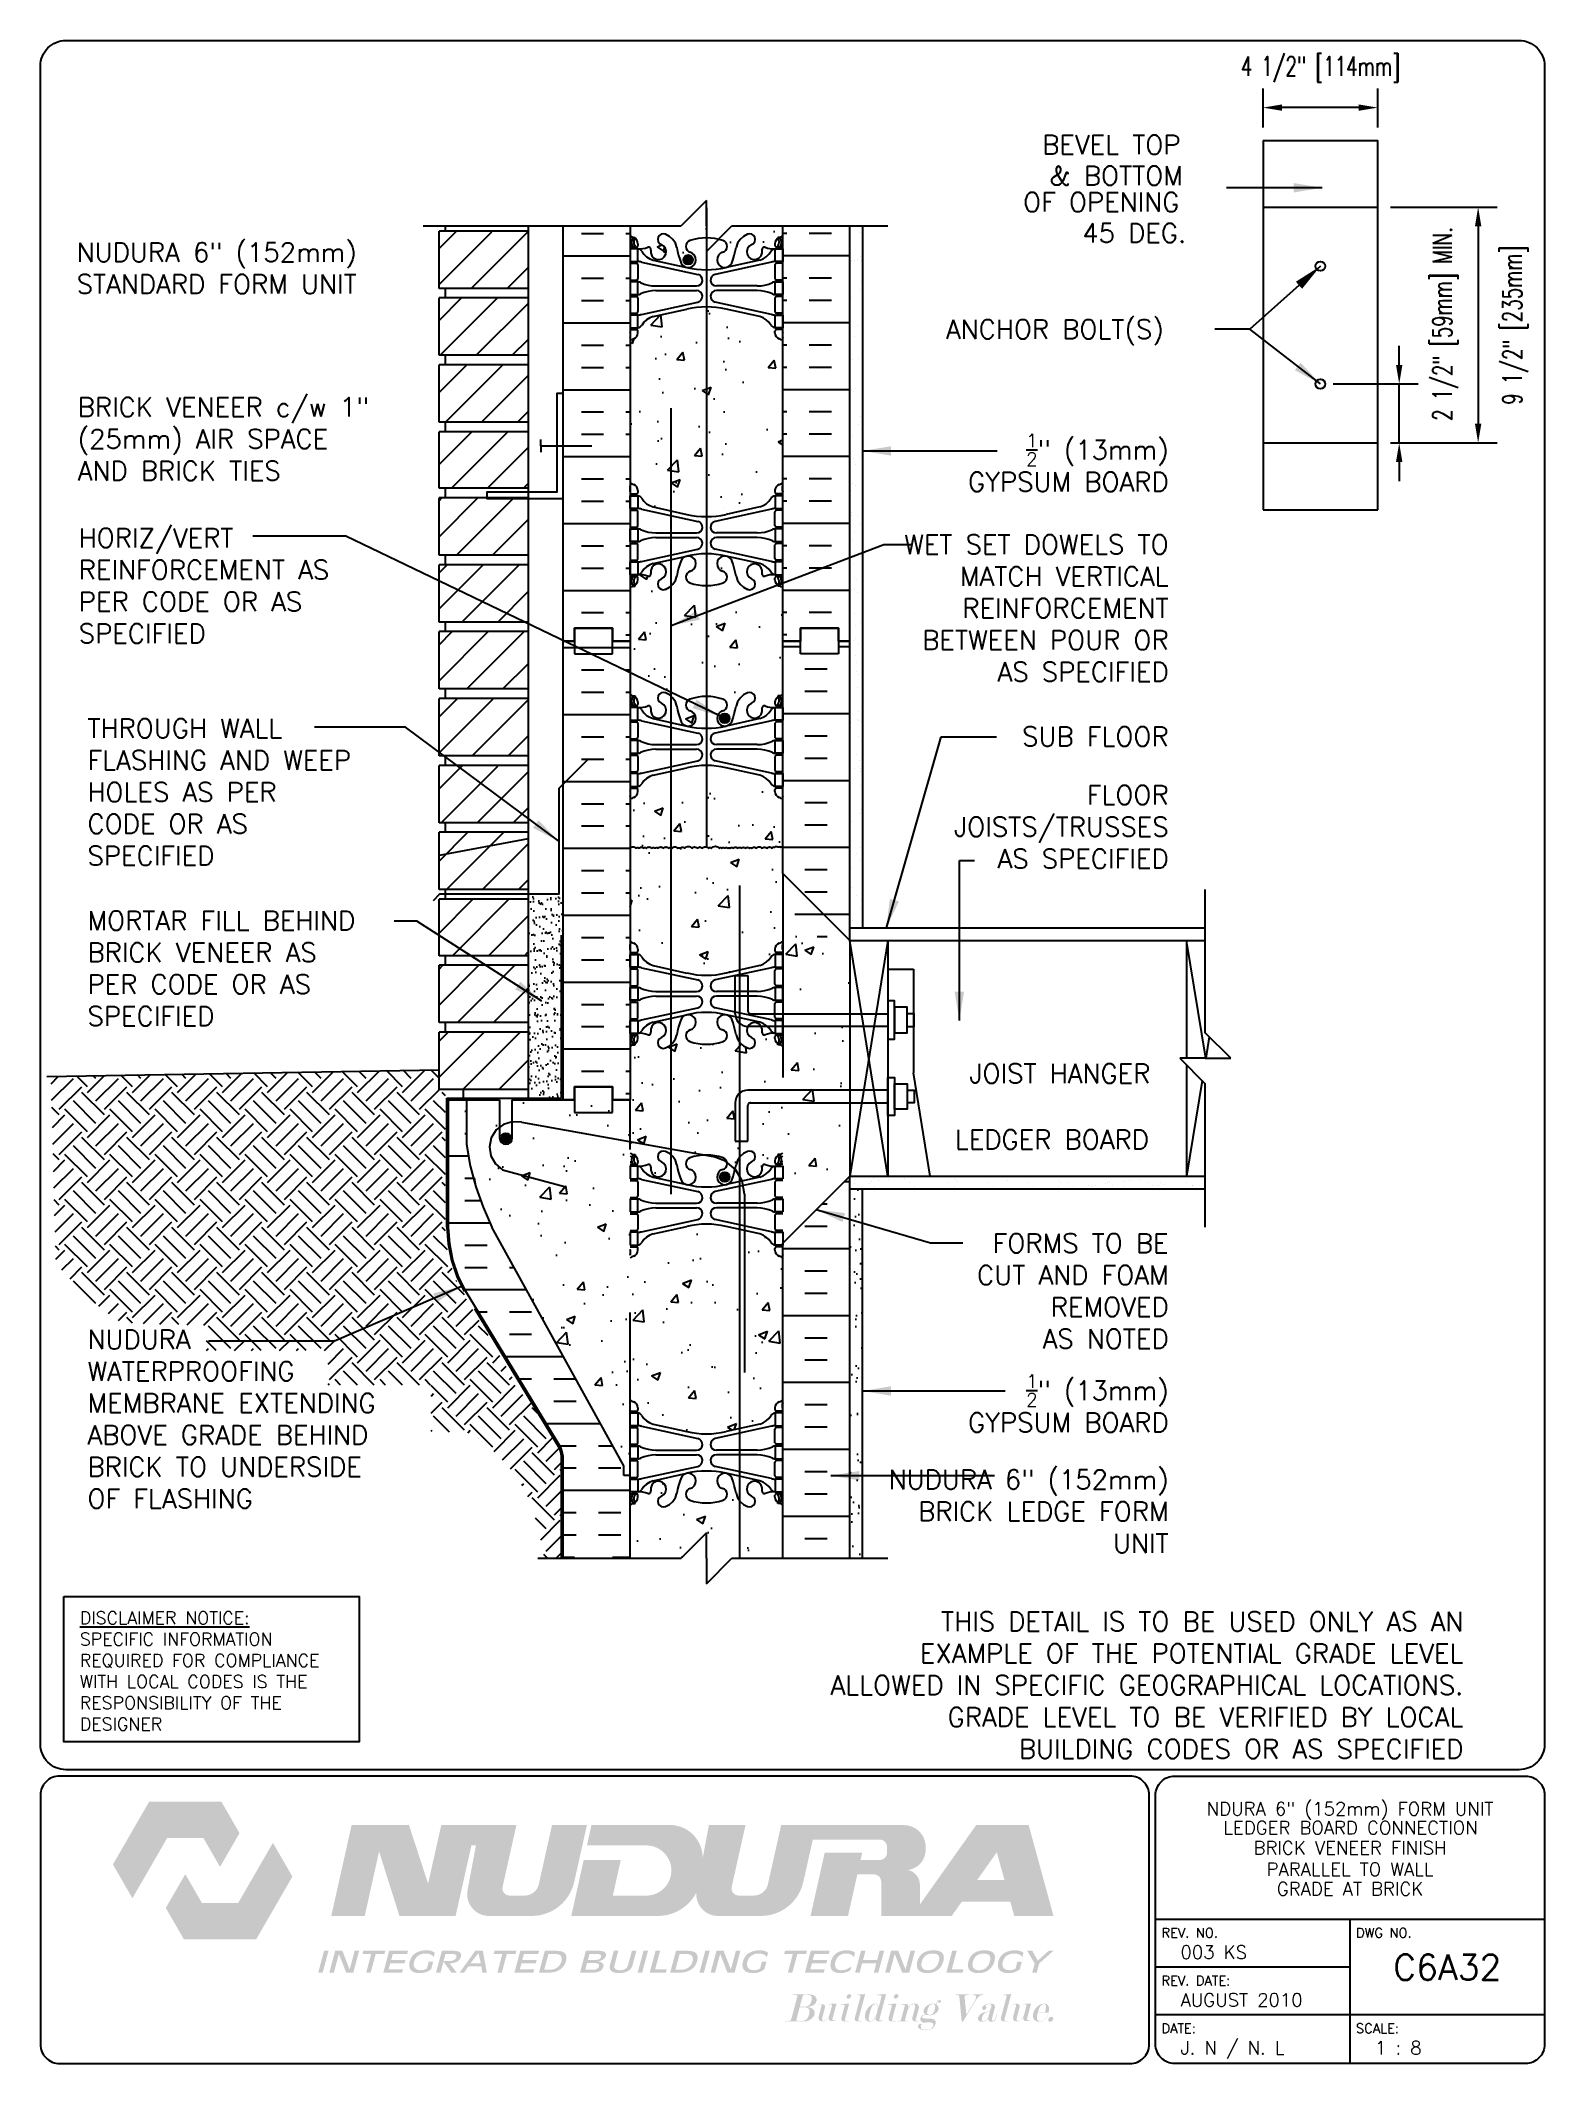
# Paper-space layout 'C6A32' of a CAD drawing. Header units: inches. Extents: x 0.42 to 7.8, y 0.49 to 10.41.
# The model-space entities are those that its viewports show. They can reach past a viewport. Long polylines and large blocks are cut down to what shows.
import ezdxf
from ezdxf.enums import TextEntityAlignment as Align

# ---------------------------------------------------------------- set-up
doc = ezdxf.new("R2010")
doc.units = ezdxf.units.IN
doc.header["$LTSCALE"] = 0.5
doc.header["$MEASUREMENT"] = 0
for name, pattern in [('DASHED2', [0.375, 0.25, -0.125]), ('DASHEDX2', [1.5, 1, -0.5]), ('HIDDEN2', [0.1875, 0.125, -0.0625])]:
    doc.linetypes.add(name, pattern=pattern)
for name, color, linetype in [('HATCH', 12, 'Continuous'), ('Hidden2', 12, 'HIDDEN2'), ('LINE15', 9, 'Continuous'), ('LINE18', 9, 'Continuous'), ('line25', 2, 'Continuous'), ('LINE3', 3, 'Continuous'), ('LINE50', 5, 'Continuous'), ('LINE9', 9, 'Continuous'), ('LOGO', 7, 'Continuous'), ('TBK_LINE65', 3, 'Continuous'), ('TBK_TEXT', 4, 'Continuous'), ('TEXT', 4, 'Continuous'), ('Web_Edge', 9, 'Continuous')]:
    doc.layers.add(name, color=color, linetype=linetype)
doc.styles.add('DIM', font='romans.shx', dxfattribs={"width": 0.7})
doc.styles.add('ROMANS', font='romans.shx', dxfattribs={"height": 1.125})
doc.dimstyles.new('ext_12', dxfattribs={"dimscale": 12, "dimtxt": 0.09375, "dimasz": 0.09375, "dimexe": 0.09375, "dimexo": 0.0625, "dimgap": 0.0625, "dimtad": 1, "dimdec": 1, "dimzin": 3, "dimdsep": 46, "dimlunit": 4, "dimtxsty": 'DIM', "dimcen": 0.09, "dimdle": 0.09375, "dimclrt": 4, "dimadec": 0, "dimazin": 0, "dimtfac": 1, "dimtdec": 1, "dimtmove": 2, "dimatfit": 3, "dimfxl": 1, "dimfrac": 2, "dimtolj": 1, "dimtzin": 0, "dimarcsym": 0})
doc.dimstyles.new('ext_8', dxfattribs={"dimscale": 8, "dimtxt": 0.09375, "dimasz": 0.09375, "dimexe": 0.09375, "dimexo": 0.0625, "dimgap": 0.0625, "dimtad": 1, "dimdec": 1, "dimzin": 3, "dimdsep": 46, "dimlunit": 4, "dimtxsty": 'DIM', "dimcen": 0.09, "dimdle": 0.09375, "dimclrt": 4, "dimadec": 0, "dimazin": 0, "dimtfac": 1, "dimtdec": 1, "dimtmove": 2, "dimatfit": 3, "dimfxl": 1, "dimfrac": 2, "dimtolj": 1, "dimtzin": 0, "dimarcsym": 0})

psp = doc.layouts.new('C6A32')

# ---------------------------------------------------------------- texts
at = {"layer": 'TBK_TEXT', "color": 7, "style": 'ROMANS'}
for s, p in [('REV. NO.', (5.9215, 1.107)), ('DWG NO.', (6.876, 1.107)), ('REV. DATE:', (5.9215, 0.8726)), ('DATE: ', (5.9215, 0.6382)), ('SCALE:', (6.876, 0.6382))]:
    psp.add_text(s, height=0.04688, dxfattribs=at).set_placement(p)
at = {"layer": 'TEXT', "insert": (0.6134, 2.7065), "char_height": 0.0625, "width": 1.41371, "attachment_point": 1, "style": 'ROMANS'}
psp.add_mtext('{\\Fromans.shx|c1;\\LDISCLAIMER NOTICE:\\l\\PSPECIFIC INFORMATION REQUIRED FOR COMPLIANCE WITH LOCAL CODES IS THE RESPONSIBILITY OF THE DESIGNER}', dxfattribs=at)

msp = doc.modelspace()

# ---------------------------------------------------------------- texts
at = {"layer": 'TEXT', "style": 'ROMANS'}
for s, p in [(' BEVEL TOP', (72.262, 55.129)), (' & BOTTOM', (72.548, 53.915)), (' OF OPENING', (71.512, 52.878)), (' 45 DEG.', (73.834, 51.664)), (' ANCHOR BOLT(S)', (68.484, 47.887)), (' JOIST HANGER', (69.406, 18.677)), (' LEDGER BOARD', (68.833, 16.086))]:
    msp.add_text(s, height=0.75, dxfattribs=at).set_placement(p, align=Align.MIDDLE_LEFT)
at = {"layer": 'TEXT', "char_height": 0.75, "style": 'ROMANS'}
for s, insert, width, attachment_point in [('NUDURA 6" (152mm) STANDARD FORM UNIT', (34.87, 49.284), 12.801, 7), ('BRICK VENEER c/w 1" (25mm) AIR SPACE AND BRICK TIES', (34.911, 41.957), 12.801, 7), ('\\A1;{\\H0.7x;\\S1/2;}" (13mm) GYPSUM BOARD', (77.74, 42.654), 9.52479, 6), ('HORIZ/VERT REINFORCEMENT AS PER CODE OR AS SPECIFIED', (34.951, 35.572), 11.00703, 7), ('\\A1;WET SET DOWELS TO MATCH VERTICAL REINFORCEMENT {\\A0;BETWEEN POUR OR AS SPECIFIED}', (77.74, 36.94), 11.43486, 6), ('THROUGH WALL FLASHING AND WEEP HOLES AS PER CODE OR AS SPECIFIED', (35.293, 29.724), 11.43486, 4), ('\\A1;{\\H1x;SUB FLOOR}', (77.74, 31.904), 11.43486, 6), ('\\A1;FLOOR JOISTS/TRUSSES \\PAS SPECIFIED', (77.74, 28.358), 11.43486, 6), ('MORTAR FILL BEHIND BRICK VENEER AS PER CODE OR AS SPECIFIED', (35.293, 22.804), 12.12342, 4), ('FORMS TO BE \\PCUT AND FOAM REMOVED \\PAS NOTED', (77.74, 10.14), 11.43486, 6), ('NUDURA \\PWATERPROOFING MEMBRANE EXTENDING ABOVE GRADE BEHIND BRICK TO UNDERSIDE OF FLASHING', (35.293, 5.116), 13.13147, 4), ('\\A1;{\\H0.7x;\\S1/2;}" (13mm) GYPSUM BOARD', (77.74, 5.735), 9.51133, 6), ('\\A1;NUDURA 6" (152mm) BRICK LEDGE FORM UNIT', (77.74, 1.491), 12.01823, 6), ('\\A1;THIS DETAIL IS TO BE USED ONLY AS AN EXAMPLE OF THE POTENTIAL GRADE LEVEL ALLOWED IN SPECIFIC GEOGRAPHICAL LOCATIONS. GRADE LEVEL TO BE VERIFIED BY LOCAL BUILDING CODES OR AS SPECIFIED', (89.312, -5.331), 27.16052, 6)]:
    msp.add_mtext(s, dxfattribs=dict(at, insert=insert, width=width, attachment_point=attachment_point))

# ---------------------------------------------------------------- blocks, each defined once
blk = doc.blocks.new('TITLEBLOCK-Tag')
at = {"style": 'ROMANS'}
for tag, height, p in [('TITLE_LINE_1', 0.0625, (0.927, -0.1328)), ('TITLE_LINE_2', 0.0625, (0.9294, -0.2258)), ('CENTRE-LINE-3', 0.0625, (0.927, -0.3246)), ('TITLE_LINE_4', 0.0625, (0.927, -0.4299)), ('TITLE_LINE_5', 0.0625, (0.927, -0.526)), ('DWG', 0.125, (1.4043, -0.9102))]:
    blk.add_attdef(tag, text='', height=height, dxfattribs=at).set_placement(p, align=Align.MIDDLE_CENTER)
for tag, p in [('LATEST_REVISION', (0.0954, -0.8366)), ('REVISION_DATE', (0.0954, -1.071)), ('DRAWN_BY', (0.0954, -1.3053)), ('SCALE', (1.0499, -1.3053))]:
    blk.add_attdef(tag, text='', height=0.0469, dxfattribs=at).set_placement(p, align=Align.MIDDLE_LEFT)
blk = doc.blocks.new('*D3')
at = {"layer": 'Defpoints', "color": 0, "transparency": 16777216}
for p in [(83.698, 45.739), (86.793, 45.739), (85.948, 43.426)]:
    blk.add_point(p, dxfattribs=at)
at = {"layer": 'TEXT', "color": 0, "lineweight": -2, "transparency": 16777216}
for p, q in [((86.793, 46.489), (86.793, 47.239)), ((84.198, 45.739), (87.543, 45.739)), ((86.793, 43.426), (86.793, 45.739)), ((86.448, 43.426), (87.543, 43.426)), ((86.793, 42.676), (86.793, 41.926))]:
    blk.add_line(p, q, dxfattribs=at)
at = {"layer": 'TEXT', "color": 0, "transparency": 16777216}
for points in [[(86.668, 46.489), (86.918, 46.489), (86.793, 45.739)], [(86.668, 42.676), (86.918, 42.676), (86.793, 43.426)]]:
    blk.add_solid(points, dxfattribs=at)
at = {"layer": 'TEXT', "color": 4, "transparency": 16777216, "insert": (88.607, 48.097), "char_height": 0.75, "attachment_point": 5, "rotation": 90, "style": 'DIM'}
blk.add_mtext('\\A1;2 1/2" [59mm] MIN.', dxfattribs=at)
blk = doc.blocks.new('*D4')
at = {"layer": 'Defpoints', "color": 0, "transparency": 16777216}
for p in [(85.948, 52.676), (85.948, 43.426), (89.892, 43.426)]:
    blk.add_point(p, dxfattribs=at)
at = {"layer": 'TEXT', "color": 0, "lineweight": -2, "transparency": 16777216}
for p, q in [((86.448, 52.676), (90.642, 52.676)), ((89.892, 51.926), (89.892, 44.176)), ((86.448, 43.426), (90.642, 43.426))]:
    blk.add_line(p, q, dxfattribs=at)
at = {"layer": 'TEXT', "color": 0, "transparency": 16777216}
for points in [[(89.767, 51.926), (90.017, 51.926), (89.892, 52.676)], [(89.767, 44.176), (90.017, 44.176), (89.892, 43.426)]]:
    blk.add_solid(points, dxfattribs=at)
at = {"layer": 'TEXT', "color": 4, "transparency": 16777216, "insert": (91.355, 48.051), "char_height": 0.75, "attachment_point": 5, "rotation": 90, "style": 'DIM'}
blk.add_mtext('\\A1;9 1/2" [235mm]', dxfattribs=at)
blk = doc.blocks.new('*D5')
at = {"layer": 'Defpoints', "color": 0, "transparency": 16777216}
for p in [(81.448, 56.586), (81.448, 55.301), (85.948, 55.301)]:
    blk.add_point(p, dxfattribs=at)
at = {"layer": 'TEXT', "color": 0, "lineweight": -2, "transparency": 16777216}
for p, q in [((81.448, 55.801), (81.448, 57.336)), ((85.948, 55.801), (85.948, 57.336)), ((85.198, 56.586), (82.198, 56.586))]:
    blk.add_line(p, q, dxfattribs=at)
at = {"layer": 'TEXT', "color": 0, "transparency": 16777216}
for points in [[(82.198, 56.711), (82.198, 56.461), (81.448, 56.586)], [(85.198, 56.711), (85.198, 56.461), (85.948, 56.586)]]:
    blk.add_solid(points, dxfattribs=at)
at = {"layer": 'TEXT', "color": 4, "transparency": 16777216, "insert": (83.698, 58.086), "char_height": 0.75, "attachment_point": 5, "style": 'DIM'}
blk.add_mtext('\\A1;4 1/2" [114mm]', dxfattribs=at)

# ---------------------------------------------------------------- dimensions: what is measured, and where the dimension line sits
at = {"layer": 'TEXT'}
dim = msp.add_linear_dim(base=(81.448, 56.586), p1=(85.948, 55.301), p2=(81.448, 55.301), dimstyle='ext_8', dxfattribs=at)
dim.commit()
dim.dimension.update_dxf_attribs({"geometry": '*D5', "text_midpoint": (83.698, 58.086), "dimtype": 160})
dim = msp.add_linear_dim(base=(89.891724905, 43.426421588), p1=(85.94796511, 52.676421588), p2=(85.94796511, 43.426421588), angle=90, dimstyle='ext_8', dxfattribs=at)
dim.commit()
dim.dimension.update_dxf_attribs({"geometry": '*D4', "text_midpoint": (91.354885701, 48.051421588), "dimtype": 160})
dim = msp.add_linear_dim(base=(86.793, 45.739), p1=(85.948, 43.426), p2=(83.698, 45.739), angle=90, text='<> MIN.', dimstyle='ext_8', dxfattribs=at)
dim.commit()
dim.dimension.update_dxf_attribs({"geometry": '*D3', "text_midpoint": (88.607, 48.097), "dimtype": 160})

# ---------------------------------------------------------------- hatches: boundary and pattern name
at = {"layer": 'HATCH'}
h = msp.add_hatch(dxfattribs=at)
h.set_pattern_fill('AR-CONC', color=256, scale=0.5)
h.paths.add_polyline_path([(57.988, 51.619, -0.24438), (58.437, 51.098, 0.053157), (58.602, 50.484, 0.223253), (58.803, 50.319), (58.822, 50.315, 0.955472), (58.961, 50.909, -0.735593), (58.948, 51.367, -0.082755), (59.597, 51.475), (59.597, 52.649), (59.597, 52.943), (58.597, 51.943), (56.597, 51.943), (56.597, 51.56, 0.064398), (56.707, 51.494), (56.797, 51.494), (56.797, 51.453, -0.249069), (56.907, 51.245), (56.907, 51.178, -0.414214), (56.844, 51.115), (56.797, 51.115), (56.797, 51.045), (56.902, 51.045, 0.10046), (57.295, 51.103, -0.601435), (57.415, 50.998, 2.182095), (57.825, 51.211, -1)])
h.paths.add_polyline_path([(59.066, 50.615, -1), (58.691, 50.615, -1)], flags=16)
h.paths.add_polyline_path([(61.205, 51.619, -1), (61.368, 51.211, 2.182095), (61.778, 50.998, -0.601435), (61.898, 51.103, 0.10046), (62.292, 51.045), (62.397, 51.045), (62.397, 51.115), (62.349, 51.115, -0.414214), (62.287, 51.178), (62.287, 51.245, -0.249069), (62.397, 51.453), (62.397, 51.494), (62.487, 51.494, 0.064398), (62.597, 51.56), (62.597, 51.943), (60.597, 51.943), (60.071, 51.418, -0.022674), (60.245, 51.367, -0.735593), (60.232, 50.909, 0.955472), (60.371, 50.315), (60.39, 50.319, 0.223253), (60.591, 50.484, 0.053157), (60.756, 51.098, -0.24438)])
h.paths.add_polyline_path([(59.597, 48.766, 0.057795), (58.828, 48.677), (57.507, 48.387, 0.196323), (57.057, 48.04, -0.188973), (56.902, 47.945), (56.797, 47.945), (56.797, 47.875), (56.844, 47.875, -0.414214), (56.907, 47.813), (56.907, 47.745, -0.317837), (56.74, 47.51, 0.082415), (56.597, 47.431), (56.597, 41.868, 0.082415), (56.74, 41.789, -0.317837), (56.907, 41.553), (56.907, 41.486, -0.414214), (56.844, 41.423), (56.797, 41.423), (56.797, 41.353), (56.902, 41.353, -0.188973), (57.057, 41.258, 0.196323), (57.507, 40.912), (58.828, 40.621, 0.057795), (59.597, 40.532)])
h.paths.add_polyline_path([(62.597, 47.431, 0.082415), (62.453, 47.51, -0.317837), (62.287, 47.745), (62.287, 47.813, -0.414214), (62.349, 47.875), (62.397, 47.875), (62.397, 47.945), (62.292, 47.945, -0.188973), (62.136, 48.04, 0.196323), (61.687, 48.387), (60.365, 48.677, 0.057795), (59.597, 48.766), (59.597, 40.532, 0.057795), (60.365, 40.621), (61.687, 40.912, 0.196323), (62.136, 41.258, -0.188973), (62.292, 41.353), (62.397, 41.353), (62.397, 41.423), (62.349, 41.423, -0.414214), (62.287, 41.486), (62.287, 41.553, -0.317837), (62.453, 41.789, 0.082415), (62.597, 41.868)])
h.paths.add_polyline_path([(58.217, 37.823, -0.091381), (57.988, 37.679, -1), (57.825, 38.088, 2.182095), (57.415, 38.301, -0.601435), (57.295, 38.196, 0.10046), (56.902, 38.253), (56.797, 38.253), (56.797, 38.183), (56.844, 38.183, -0.414214), (56.907, 38.121), (56.907, 38.053, -0.249069), (56.797, 37.846), (56.797, 37.804), (56.707, 37.804, 0.064398), (56.597, 37.738), (56.597, 35.649), (56.597, 33.56, 0.064398), (56.707, 33.494), (56.797, 33.494), (56.797, 33.453, -0.249069), (56.907, 33.245), (56.907, 33.178, -0.414214), (56.844, 33.115), (56.797, 33.115), (56.797, 33.045), (56.902, 33.045, 0.10046), (57.295, 33.103, -0.601435), (57.415, 32.998, 2.182095), (57.825, 33.211, -1), (57.988, 33.619, -0.091381), (58.217, 33.475)])
h.paths.add_polyline_path([(59.597, 37.824, -0.082755), (58.948, 37.932, -0.735593), (58.961, 38.39, 0.955472), (58.822, 38.983), (58.803, 38.979, 0.223253), (58.602, 38.814, 0.053157), (58.437, 38.2, -0.149656), (58.217, 37.823), (58.217, 33.475, -0.149656), (58.437, 33.098, 0.053157), (58.602, 32.484, 0.223253), (58.803, 32.319), (58.822, 32.315, 0.955472), (58.961, 32.909, -0.735593), (58.948, 33.367, -0.082755), (59.597, 33.475)])
h.paths.add_polyline_path([(62.597, 37.738, 0.064398), (62.487, 37.804), (62.397, 37.804), (62.397, 37.846, -0.249069), (62.287, 38.053), (62.287, 38.121, -0.414214), (62.349, 38.183), (62.397, 38.183), (62.397, 38.253), (62.292, 38.253, 0.10046), (61.898, 38.196, -0.601435), (61.778, 38.301, 2.182095), (61.368, 38.088, -1), (61.205, 37.679, -0.24438), (60.756, 38.2, 0.053157), (60.591, 38.814, 0.223253), (60.39, 38.979), (60.371, 38.983, 0.955472), (60.232, 38.39, -0.735593), (60.245, 37.932, -0.082755), (59.597, 37.824), (59.597, 33.475, -0.082755), (60.245, 33.367, -0.735593), (60.232, 32.909, 0.955472), (60.371, 32.315), (60.39, 32.319, 0.223253), (60.591, 32.484, 0.053157), (60.756, 33.098, -0.24438), (61.205, 33.619, -1), (61.368, 33.211, 2.182095), (61.778, 32.998, -0.601435), (61.898, 33.103, 0.10046), (62.292, 33.045), (62.397, 33.045), (62.397, 33.115), (62.349, 33.115, -0.414214), (62.287, 33.178), (62.287, 33.245, -0.249069), (62.397, 33.453), (62.397, 33.494), (62.487, 33.494, 0.064398), (62.597, 33.56), (62.597, 35.649)])
h.paths.add_polyline_path([(60.502, 32.615, -1), (60.127, 32.615, -1)], flags=16)
h.paths.add_polyline_path([(58.217, 30.543), (57.507, 30.387, 0.196323), (57.057, 30.04, -0.188973), (56.902, 29.945), (56.797, 29.945), (56.797, 29.875), (56.844, 29.875, -0.414214), (56.907, 29.813), (56.907, 29.745, -0.317837), (56.74, 29.51, 0.082415), (56.597, 29.431), (56.597, 27.515, -0.520567), (56.827, 27.515, -0.520567), (56.948, 27.515, -0.520567), (57.132, 27.515, -0.520567), (57.237, 27.515, -0.520567), (57.446, 27.515, -0.520567), (57.572, 27.515, -0.520567), (57.698, 27.515, -0.520567), (57.908, 27.515, -0.520567), (58.118, 27.515, -0.395709), (58.217, 27.535)])
h.paths.add_polyline_path([(59.597, 30.766, 0.057795), (58.828, 30.677), (58.217, 30.543), (58.217, 27.535, -0.103531), (58.239, 27.515, -0.520567), (58.464, 27.515, -0.520567), (58.559, 27.515, -0.520567), (58.748, 27.515, -0.520567), (59.026, 27.515, -0.520567), (59.235, 27.515, -0.520567), (59.435, 27.515, -0.314246), (59.597, 27.574)])
h.paths.add_polyline_path([(62.597, 29.431, 0.082415), (62.453, 29.51, -0.317837), (62.287, 29.745), (62.287, 29.813, -0.414214), (62.349, 29.875), (62.397, 29.875), (62.397, 29.945), (62.292, 29.945, -0.188973), (62.136, 30.04, 0.196323), (61.687, 30.387), (60.365, 30.677, 0.057795), (59.597, 30.766), (59.597, 27.574, -0.177315), (59.681, 27.515, -0.520567), (59.792, 27.515, -0.520567), (60.098, 27.515, -0.520567), (60.203, 27.515, -0.520567), (60.318, 27.515, -0.520567), (60.439, 27.515, -0.520567), (60.528, 27.515, -0.520567), (60.644, 27.515, -0.520567), (60.822, 27.515, -0.520567), (60.969, 27.515, -0.520567), (61.121, 27.515, -0.520567), (61.278, 27.515, -0.520567), (61.378, 27.515, -0.520567), (61.556, 27.515, -0.520567), (61.777, 27.515, -0.520567), (61.971, 27.515, -0.520567), (62.175, 27.515, -0.520567), (62.275, 27.557, -0.520567), (62.406, 27.557, -0.520567), (62.496, 27.557, -0.439264), (62.597, 27.557)])
h.paths.add_polyline_path([(62.597, 26.524), (62.597, 27.557, 0.439264), (62.496, 27.557, 0.520567), (62.406, 27.557, 0.520567), (62.275, 27.557, 0.520567), (62.175, 27.515, 0.520567), (61.971, 27.515, 0.520567), (61.777, 27.515, 0.520567), (61.556, 27.515, 0.520567), (61.378, 27.515, 0.520567), (61.278, 27.515, 0.520567), (61.121, 27.515, 0.520567), (60.969, 27.515, 0.520567), (60.822, 27.515, 0.520567), (60.644, 27.515, 0.520567), (60.528, 27.515, 0.520567), (60.439, 27.515, 0.520567), (60.318, 27.515, 0.520567), (60.203, 27.515, 0.520567), (60.098, 27.515, 0.520567), (59.792, 27.515, 0.520567), (59.681, 27.515, 0.520567), (59.435, 27.515, 0.520567), (59.235, 27.515, 0.520567), (59.026, 27.515, 0.520567), (58.748, 27.515, 0.520567), (58.559, 27.515, 0.520567), (58.464, 27.515, 0.520567), (58.239, 27.515, 0.103531), (58.217, 27.535), (58.217, 22.756), (58.828, 22.621, 0.057795), (59.597, 22.532, 0.057795), (60.365, 22.621), (61.687, 22.912, 0.196323), (62.136, 23.258, -0.188973), (62.292, 23.353), (62.397, 23.353), (62.397, 23.423), (62.349, 23.423, -0.414214), (62.287, 23.486), (62.287, 23.553, -0.317837), (62.453, 23.789, 0.082415), (62.597, 23.868)])
h.paths.add_polyline_path([(58.217, 27.535, 0.395709), (58.118, 27.515, 0.520567), (57.908, 27.515, 0.520567), (57.698, 27.515, 0.520567), (57.572, 27.515, 0.520567), (57.446, 27.515, 0.520567), (57.237, 27.515, 0.520567), (57.132, 27.515, 0.520567), (56.948, 27.515, 0.520567), (56.827, 27.515, 0.520567), (56.597, 27.515), (56.597, 23.868, 0.082415), (56.74, 23.789, -0.317837), (56.907, 23.553), (56.907, 23.486, -0.414214), (56.844, 23.423), (56.797, 23.423), (56.797, 23.353), (56.902, 23.353, -0.188973), (57.057, 23.258, 0.196323), (57.507, 22.912), (58.217, 22.756)])
h.paths.add_polyline_path([(58.217, 19.823, -0.091381), (57.988, 19.679, -1), (57.825, 20.088, 2.182095), (57.415, 20.301, -0.601435), (57.295, 20.196, 0.10046), (56.902, 20.253), (56.797, 20.253), (56.797, 20.183), (56.844, 20.183, -0.414214), (56.907, 20.121), (56.907, 20.053, -0.249069), (56.797, 19.846), (56.797, 19.804), (56.707, 19.804, 0.064398), (56.597, 19.738), (56.597, 17.649), (56.597, 16.002), (58.217, 15.713)])
h.paths.add_polyline_path([(60.896, 19.91, -0.109206), (60.756, 20.2, 0.053157), (60.591, 20.814, 0.223253), (60.39, 20.979), (60.371, 20.983, 0.955472), (60.232, 20.39, -0.735593), (60.245, 19.932, -0.082755), (59.597, 19.824, -0.082755), (58.948, 19.932, -0.735593), (58.961, 20.39, 0.955472), (58.822, 20.983), (58.803, 20.979, 0.223253), (58.602, 20.814, 0.053157), (58.437, 20.2, -0.149656), (58.217, 19.823), (58.217, 15.713), (59.553, 15.474, -0.005438), (59.597, 15.475, -0.082755), (60.245, 15.367, -0.246308), (60.398, 15.205, -0.072185), (60.723, 14.921, 0.015033), (60.756, 15.098, -0.109481), (60.897, 15.389), (60.896, 16.024), (60.722, 16.024), (60.722, 17.524, -0.21902), (60.896, 17.904)])
h.paths.add_polyline_path([(62.597, 19.738, 0.064398), (62.487, 19.804), (62.397, 19.804), (62.397, 19.846, -0.249069), (62.287, 20.053), (62.287, 20.121, -0.414214), (62.349, 20.183), (62.397, 20.183), (62.397, 20.253), (62.292, 20.253, 0.10046), (61.898, 20.196, -0.601435), (61.778, 20.301, 0.191974), (61.745, 20.524), (61.218, 20.524, 0.45754), (61.368, 20.088, -1), (61.205, 19.679, -0.13166), (60.896, 19.91), (60.896, 17.904, -0.178958), (61.222, 18.024), (62.597, 18.024)])
h.paths.add_polyline_path([(62.597, 17.524), (61.322, 17.524, 0.414214), (61.222, 17.424), (61.222, 16.024), (60.896, 16.024), (60.897, 15.389, -0.131384), (61.205, 15.619, -1), (61.368, 15.211, 2.182095), (61.778, 14.998, -0.601435), (61.898, 15.103, 0.10046), (62.292, 15.045), (62.397, 15.045), (62.397, 15.115), (62.349, 15.115, -0.414214), (62.287, 15.178), (62.287, 15.245, -0.249069), (62.397, 15.453), (62.397, 15.494), (62.487, 15.494, 0.064398), (62.597, 15.56)])
h.paths.add_polyline_path([(60.398, 15.205, -0.414233), (60.232, 14.909, 0.955472), (60.371, 14.315), (60.39, 14.319, 0.223253), (60.591, 14.484, 0.038093), (60.723, 14.921, 0.072185)])
h.paths.add_polyline_path([(60.502, 14.615, -1), (60.127, 14.615, -1)], flags=16)
h.paths.add_polyline_path([(58.948, 15.367, -0.077283), (59.553, 15.474), (58.217, 15.713), (58.217, 15.475, -0.149656), (58.437, 15.098, 0.053157), (58.602, 14.484, 0.223253), (58.803, 14.319), (58.822, 14.315, 0.955472), (58.961, 14.909, -0.735593)])
h.paths.add_polyline_path([(57.988, 15.619, -0.091381), (58.217, 15.475), (58.217, 15.713), (56.597, 16.002), (56.597, 15.56, 0.064398), (56.707, 15.494), (56.797, 15.494), (56.797, 15.453, -0.249069), (56.907, 15.245), (56.907, 15.178, -0.414214), (56.844, 15.115), (56.797, 15.115), (56.797, 15.045), (56.902, 15.045, 0.10046), (57.295, 15.103, -0.601435), (57.415, 14.998, 2.182095), (57.825, 15.211, -1)])
h.paths.add_polyline_path([(60.897, 12.56), (60.365, 12.677, 0.057795), (59.597, 12.766, 0.057795), (58.828, 12.677), (57.507, 12.387, 0.196323), (57.057, 12.04, -0.188973), (56.902, 11.945), (56.797, 11.945), (56.797, 11.875), (56.844, 11.875, -0.414214), (56.907, 11.813), (56.907, 11.745, -0.317837), (56.74, 11.51, 0.082415), (56.597, 11.431), (56.597, 5.868, 0.082415), (56.74, 5.789, -0.317837), (56.907, 5.553), (56.907, 5.486, -0.414214), (56.844, 5.423), (56.797, 5.423), (56.797, 5.353), (56.902, 5.353, -0.188973), (57.057, 5.258, 0.196323), (57.507, 4.912), (58.828, 4.621, 0.057795), (59.597, 4.532, 0.057795), (60.365, 4.621), (60.898, 4.739)])
h.paths.add_polyline_path([(62.597, 11.431, 0.082415), (62.453, 11.51, -0.317837), (62.287, 11.745), (62.287, 11.813, -0.414214), (62.349, 11.875), (62.397, 11.875), (62.397, 11.945), (62.292, 11.945, -0.188973), (62.136, 12.04, 0.196323), (61.687, 12.387), (60.897, 12.56), (60.898, 4.739), (61.687, 4.912, 0.196323), (62.136, 5.258, -0.188973), (62.292, 5.353), (62.397, 5.353), (62.397, 5.423), (62.349, 5.423, -0.414214), (62.287, 5.486), (62.287, 5.553, -0.317837), (62.453, 5.789, 0.082415), (62.597, 5.868)])
h.paths.add_polyline_path([(60.898, 1.908, -0.110297), (60.756, 2.2, 0.053157), (60.591, 2.814, 1.553132), (60.232, 2.39, -0.735593), (60.245, 1.932, -0.082755), (59.597, 1.824, -0.082755), (58.948, 1.932, -0.735593), (58.961, 2.39, 1.553132), (58.602, 2.814, 0.053157), (58.437, 2.2, -0.24438), (57.988, 1.679, -1), (57.825, 2.088, 2.182095), (57.415, 2.301, -0.601435), (57.295, 2.196, 0.10046), (56.902, 2.253), (56.797, 2.253), (56.797, 2.183), (56.844, 2.183, -0.414214), (56.907, 2.121), (56.907, 2.053, -0.249069), (56.797, 1.846), (56.797, 1.804), (56.707, 1.804, 0.064398), (56.597, 1.738), (56.597, -0.351), (58.597, -0.351), (59.597, 0.649), (59.597, -0.351), (59.597, -1.351), (60.597, -0.351), (60.898, -0.351)])
h.paths.add_polyline_path([(62.597, 1.738, 0.064398), (62.487, 1.804), (62.397, 1.804), (62.397, 1.846, -0.249069), (62.287, 2.053), (62.287, 2.121, -0.414214), (62.349, 2.183), (62.397, 2.183), (62.397, 2.253), (62.292, 2.253, 0.10046), (61.898, 2.196, -0.601435), (61.778, 2.301, 2.182095), (61.368, 2.088, -1), (61.205, 1.679, -0.130563), (60.898, 1.908), (60.898, -0.351), (62.597, -0.351)])
h = msp.add_hatch(dxfattribs=at)
h.set_pattern_fill('INSUL', color=256, scale=7, style=0)
h.set_pattern_definition([(0, (-2869.565, -379.3603), (0, 2.625), []), (0, (-2869.565, -378.4853), (0, 2.625), [0.875, -0.875]), (0, (-2869.565, -377.6103), (0, 2.625), [0.875, -0.875])])
h.paths.add_polyline_path([(53.972, 17.649), (54.409, 17.649), (54.409, 18.149), (55.909, 18.149), (55.909, 17.649), (56.597, 17.649), (56.597, 35.649), (55.909, 35.649), (55.909, 36.149), (54.409, 36.149), (54.409, 35.649), (53.972, 35.649)])
h = msp.add_hatch(dxfattribs=at)
h.set_pattern_fill('INSUL', color=256, scale=7, style=0)
h.set_pattern_definition([(0, (-57.2932, -14.4443), (0, 2.625), []), (0, (-57.2932, -13.5693), (0, 2.625), [0.875, -0.875]), (0, (-57.2932, -12.6943), (0, 2.625), [0.875, -0.875])])
h.paths.add_polyline_path([(65.222, 35.649), (64.784, 35.649), (64.784, 35.149), (63.284, 35.149), (63.284, 35.649), (62.597, 35.649), (62.597, 25.399), (65.222, 22.774), (65.222, 23.899)])
h.paths.add_polyline_path([(65.222, 14.649), (62.597, 12.024), (62.597, -0.351), (65.222, -0.351)])
h = msp.add_hatch(dxfattribs=at)
h.set_pattern_fill('AR-SAND', color=256, scale=0.25, style=0)
h.set_pattern_definition([(37.5, (-32.9862, 49.08934), (-0.0157483, 0.481706), [0, -0.38, 0, -0.425, 0, -0.40625]), (7.5, (-32.9862, 49.08934), (0.442444, 0.7055365), [0, -0.205, 0, -0.3425, 0, -0.13125]), (327.5, (-33.2937, 49.08934), (0.7785355, 0.0014148), [0, -0.125, 0, -0.45, 0, -0.5875]), (317.5, (-33.2937, 49.08934), (0.7515317, 0.219419), [0, -0.0625, 0, -0.295, 0, -0.3375])])
h.paths.add_polyline_path([(53.972, 25.719), (53.797, 25.719), (52.597, 25.719), (52.597, 17.649), (53.972, 17.649)])
h = msp.add_hatch(dxfattribs=at)
h.set_pattern_fill('AR-CONC', color=256, scale=0.5, style=0)
h.set_pattern_definition([(50, (-70.8275, -135.99), (3.5863, -0.31376), [0.375, -4.125]), (355, (-70.8275, -135.99), (-0.693757, 3.76096), [0.3, -3.3]), (100.4514, (-70.5287, -136.016), (2.892547, 3.4472), [0.3187, -3.50571]), (46.1842, (-70.8275, -134.99), (5.336205, -0.827595), [0.5625, -6.1875]), (96.6356, (-70.383, -135.059), (4.67331, 4.87059), [0.47805, -5.25856]), (351.1842, (-70.8275, -134.99), (4.67331, 4.8706), [0.45, -4.95]), (21, (-70.3275, -135.24), (2.984535, -2.013094), [0.375, -4.125]), (326, (-70.3275, -135.24), (1.216577, 3.62575), [0.3, -3.3]), (71.4514, (-70.0788, -135.4077), (4.201113, 1.61265), [0.3187, -3.50571]), (37.5, (-70.8275, -135.99), (0.060799, 1.664469), [0, -3.26, 0, -3.35, 0, -3.3125]), (7.5, (-70.8275, -135.99), (1.315348, 1.972059), [0, -1.91, 0, -3.185, 0, -1.2625]), (327.5, (-71.9425, -135.99), (2.669112, -0.112774), [0, -1.25, 0, -3.9, 0, -5.175]), (317.5, (-72.4425, -135.99), (2.91593, 0.500525), [0, -1.625, 0, -2.59, 0, -3.675])])
h.paths.add_polyline_path([(65.222, 21.337), (62.597, 21.337), (62.597, 17.212), (65.222, 17.212)])
h.paths.add_polyline_path([(65.222, 15.774), (65.222, 16.712), (62.597, 16.712), (62.597, 13.149)])
h.paths.add_polyline_path([(62.597, 25.399), (62.597, 21.837), (65.222, 21.837), (65.222, 22.774)])
h = msp.add_hatch(dxfattribs=at)
h.set_pattern_fill('EARTH', color=256, scale=5, angle=45, style=0)
h.set_pattern_definition([(45, (-32.9862, 49.0893), (1e-16, 1.767767), [1.25, -1.25]), (45, (-33.3177, 49.4208), (1e-16, 1.767767), [1.25, -1.25]), (45, (-33.6491, 49.7523), (1e-16, 1.767767), [1.25, -1.25]), (135, (-33.6491, 49.9732), (-1.767767, 2e-16), [1.25, -1.25]), (135, (-33.3177, 50.3047), (-1.767767, 2e-16), [1.25, -1.25]), (135, (-32.9862, 50.6361), (-1.767767, 2e-16), [1.25, -1.25])])
edge = h.paths.add_edge_path()
edge.add_line((44.743, 7.799), (44.743, 6.451))
edge.add_line((44.743, 6.451), (48.786, 6.451))
edge.add_line((48.786, 6.451), (48.786, 4.626))
edge.add_line((48.786, 4.626), (50.293, 4.577))
edge.add_line((50.293, 4.577), (50.369, 4.528))
edge.add_line((50.369, 4.528), (50.444, 4.478))
edge.add_line((50.444, 4.478), (50.518, 4.427))
edge.add_line((50.518, 4.427), (50.592, 4.376))
edge.add_line((50.592, 4.376), (50.664, 4.324))
edge.add_line((50.664, 4.324), (50.736, 4.271))
edge.add_line((50.736, 4.271), (50.807, 4.218))
edge.add_line((50.807, 4.218), (50.877, 4.164))
edge.add_line((50.877, 4.164), (50.946, 4.109))
edge.add_line((50.946, 4.109), (51.015, 4.054))
edge.add_line((51.015, 4.054), (51.082, 3.998))
edge.add_line((51.082, 3.998), (51.149, 3.941))
edge.add_line((51.149, 3.941), (51.214, 3.883))
edge.add_line((51.214, 3.883), (51.279, 3.825))
edge.add_line((51.279, 3.825), (51.343, 3.766))
edge.add_line((51.343, 3.766), (51.406, 3.706))
edge.add_line((51.406, 3.706), (51.467, 3.646))
edge.add_line((51.467, 3.646), (51.528, 3.585))
edge.add_line((51.528, 3.585), (51.588, 3.523))
edge.add_line((51.588, 3.523), (51.647, 3.46))
edge.add_line((51.647, 3.46), (51.705, 3.396))
edge.add_line((51.705, 3.396), (51.762, 3.332))
edge.add_line((51.762, 3.332), (51.817, 3.267))
edge.add_line((51.817, 3.267), (51.872, 3.201))
edge.add_line((51.872, 3.201), (51.926, 3.134))
edge.add_line((51.926, 3.134), (51.978, 3.067))
edge.add_line((51.978, 3.067), (52.03, 2.999))
edge.add_line((52.03, 2.999), (52.08, 2.929))
edge.add_line((52.08, 2.929), (52.129, 2.86))
edge.add_line((52.129, 2.86), (52.178, 2.789))
edge.add_line((52.178, 2.789), (52.225, 2.717))
edge.add_line((52.225, 2.717), (52.27, 2.645))
edge.add_line((52.27, 2.645), (52.315, 2.571))
edge.add_line((52.315, 2.571), (52.359, 2.497))
edge.add_line((52.359, 2.497), (52.401, 2.422))
edge.add_line((52.401, 2.422), (52.442, 2.346))
edge.add_line((52.442, 2.346), (52.482, 2.269))
edge.add_line((52.482, 2.269), (52.52, 2.192))
edge.add_line((52.52, 2.192), (52.558, 2.113))
edge.add_line((52.558, 2.113), (52.594, 2.033))
edge.add_line((52.594, 2.033), (52.629, 1.953))
edge.add_line((52.629, 1.953), (52.663, 1.872))
edge.add_line((52.663, 1.872), (52.695, 1.79))
edge.add_line((52.695, 1.79), (52.726, 1.707))
edge.add_line((52.726, 1.707), (52.757, 1.623))
edge.add_line((52.757, 1.623), (52.786, 1.538))
edge.add_line((52.786, 1.538), (52.814, 1.453))
edge.add_line((52.814, 1.453), (52.841, 1.367))
edge.add_line((52.841, 1.367), (52.867, 1.28))
edge.add_line((52.867, 1.28), (52.893, 1.193))
edge.add_line((52.893, 1.193), (52.917, 1.105))
edge.add_line((52.917, 1.105), (52.941, 1.017))
edge.add_line((52.941, 1.017), (52.964, 0.928))
edge.add_line((52.964, 0.928), (52.987, 0.839))
edge.add_line((52.987, 0.839), (53.009, 0.749))
edge.add_line((53.009, 0.749), (53.03, 0.659))
edge.add_line((53.03, 0.659), (53.051, 0.568))
edge.add_line((53.051, 0.568), (53.071, 0.477))
edge.add_line((53.071, 0.477), (53.091, 0.386))
edge.add_line((53.091, 0.386), (53.11, 0.295))
edge.add_line((53.11, 0.295), (53.129, 0.203))
edge.add_line((53.129, 0.203), (53.148, 0.111))
edge.add_line((53.148, 0.111), (53.167, 0.019))
edge.add_line((53.167, 0.019), (53.185, -0.073))
edge.add_line((53.185, -0.073), (53.203, -0.166))
edge.add_line((53.203, -0.166), (53.221, -0.258))
edge.add_line((53.221, -0.258), (53.239, -0.351))
edge.add_line((53.239, -0.351), (53.911, -0.351))
edge.add_line((53.911, -0.351), (53.911, 3.532))
edge.add_arc((52.959, 3.549), 0.952, 358.95484, 381.97412)
edge.add_line((53.842, 3.905), (52.574, 5.991))
edge.add_line((52.574, 5.991), (52.431, 5.991))
edge.add_line((52.431, 5.991), (50.034, 10.086))
edge.add_arc((54.472, 12.649), 5.125, 180, 210.01585, ccw=False)
edge.add_line((49.347, 12.649), (49.347, 18.049))
edge.add_line((49.347, 18.049), (49.097, 18.049))
edge.add_line((49.097, 18.049), (49.097, 18.827))
edge.add_line((49.097, 18.827), (33.864, 18.561))
edge.add_line((33.864, 18.561), (34.053, 11.234))
edge.add_line((34.053, 11.234), (34.115, 11.165))
edge.add_line((34.115, 11.165), (34.178, 11.096))
edge.add_line((34.178, 11.096), (34.24, 11.027))
edge.add_line((34.24, 11.027), (34.303, 10.958))
edge.add_line((34.303, 10.958), (34.365, 10.889))
edge.add_line((34.365, 10.889), (34.428, 10.821))
edge.add_line((34.428, 10.821), (34.491, 10.752))
edge.add_line((34.491, 10.752), (34.554, 10.684))
edge.add_line((34.554, 10.684), (34.617, 10.616))
edge.add_line((34.617, 10.616), (34.681, 10.549))
edge.add_line((34.681, 10.549), (34.744, 10.482))
edge.add_line((34.744, 10.482), (34.808, 10.416))
edge.add_line((34.808, 10.416), (34.872, 10.349))
edge.add_line((34.872, 10.349), (34.936, 10.284))
edge.add_line((34.936, 10.284), (35.001, 10.219))
edge.add_line((35.001, 10.219), (35.066, 10.154))
edge.add_line((35.066, 10.154), (35.131, 10.09))
edge.add_line((35.131, 10.09), (35.196, 10.027))
edge.add_line((35.196, 10.027), (35.262, 9.964))
edge.add_line((35.262, 9.964), (35.329, 9.902))
edge.add_line((35.329, 9.902), (35.395, 9.841))
edge.add_line((35.395, 9.841), (35.462, 9.781))
edge.add_line((35.462, 9.781), (35.53, 9.721))
edge.add_line((35.53, 9.721), (35.597, 9.662))
edge.add_line((35.597, 9.662), (35.666, 9.604))
edge.add_line((35.666, 9.604), (35.735, 9.547))
edge.add_line((35.735, 9.547), (35.804, 9.491))
edge.add_line((35.804, 9.491), (35.874, 9.436))
edge.add_line((35.874, 9.436), (35.944, 9.382))
edge.add_line((35.944, 9.382), (36.015, 9.329))
edge.add_line((36.015, 9.329), (36.086, 9.277))
edge.add_line((36.086, 9.277), (36.158, 9.225))
edge.add_line((36.158, 9.225), (36.231, 9.175))
edge.add_line((36.231, 9.175), (36.303, 9.126))
edge.add_line((36.303, 9.126), (36.377, 9.077))
edge.add_line((36.377, 9.077), (36.451, 9.029))
edge.add_line((36.451, 9.029), (36.525, 8.982))
edge.add_line((36.525, 8.982), (36.6, 8.936))
edge.add_line((36.6, 8.936), (36.675, 8.891))
edge.add_line((36.675, 8.891), (36.683, 8.886))
edge.add_line((36.683, 8.886), (39.965, 8.794))
edge.add_line((39.965, 8.794), (39.965, 7.799))
edge.add_line((39.965, 7.799), (44.743, 7.799))
h = msp.add_hatch(dxfattribs=at)
h.set_pattern_fill('INSUL', color=256, scale=7, style=0)
h.set_pattern_definition([(0, (-2945.8942, -422.933), (0, 2.625), []), (0, (-2945.8942, -422.058), (0, 2.625), [0.875, -0.875]), (0, (-2945.8942, -421.183), (0, 2.625), [0.875, -0.875])])
h.paths.add_polyline_path([(51.172, 12.649, -0.079579), (50.172, 15.899), (50.172, 17.649), (49.472, 17.649), (49.472, 12.649, 0.131652), (50.141, 10.149), (53.879, 3.999, -0.10438), (53.972, 3.524), (53.972, -0.351), (54.409, -0.351), (54.409, 0.149), (55.909, 0.149), (55.909, -0.351), (56.597, -0.351), (56.597, 2.899), (56.347, 2.899), (56.347, 3.274)])
h = msp.add_hatch(dxfattribs=at)
h.set_pattern_fill('AR-CONC', color=256, scale=0.5, style=0)
h.set_pattern_definition([(50, (-2945.8942, -422.933), (3.586301, -0.3137607), [0.375, -4.125]), (355, (-2945.8942, -422.933), (-0.6937567, 3.7609607), [0.3, -3.3]), (100.4514, (-2945.5954, -422.959), (2.892547, 3.4471977), [0.318701, -3.5057106]), (46.1842, (-2945.8942, -421.933), (5.336205, -0.827595), [0.5625, -6.1875]), (96.6356, (-2945.4496, -422.002), (4.6733135, 4.870589), [0.478051, -5.258565]), (351.1842, (-2945.894, -421.933), (4.67331, 4.870593), [0.45, -4.95]), (21, (-2945.3942, -422.183), (2.9845353, -2.0130945), [0.375, -4.125]), (326, (-2945.3942, -422.183), (1.2165767, 3.6257502), [0.3, -3.3]), (71.4514, (-2945.1455, -422.3508), (4.201113, 1.6126525), [0.318701, -3.5057106]), (37.5, (-2945.8942, -422.933), (0.0607993, 1.66446927), [0, -3.26, 0, -3.35, 0, -3.3125]), (7.5, (-2945.8942, -422.933), (1.3153477, 1.9720586), [0, -1.91, 0, -3.185, 0, -1.2625]), (327.5, (-2947.0092, -422.933), (2.6691122, -0.11277436), [0, -1.25, 0, -3.9, 0, -5.175]), (317.5, (-2947.5092, -422.933), (2.9159308, 0.500525), [0, -1.625, 0, -2.59, 0, -3.675])])
h.paths.add_polyline_path([(56.347, 3.274), (56.347, 2.899), (56.597, 2.899), (56.597, 17.649), (51.972, 17.649), (51.972, 16.149, -1), (51.472, 16.149), (51.472, 17.649), (50.172, 17.649), (50.172, 15.899, 0.079579), (51.172, 12.649)])
h = msp.add_hatch(dxfattribs=at)
h.set_pattern_fill('AR-SAND', color=256, scale=0.5, style=0)
h.set_pattern_definition([(37.5, (42.7951, -13.22555), (-0.031497, 0.963412), [0, -0.76, 0, -0.85, 0, -0.8125]), (7.5, (42.7951, -13.2255), (0.88489, 1.411073), [0, -0.41, 0, -0.685, 0, -0.2625]), (327.5, (42.1801, -13.22555), (1.55707, 0.00283), [0, -0.25, 0, -0.9, 0, -1.175]), (317.5, (42.1801, -13.2255), (1.503063, 0.43884), [0, -0.125, 0, -0.59, 0, -0.675])])
h.paths.add_polyline_path([(65.722, 13.838), (65.628, 14.149), (65.222, 14.149), (65.222, -0.351), (65.722, -0.351)])
at = {"layer": 'LINE3'}
for points in [[(58.691, 50.615, 1), (59.066, 50.615, 1)], [(60.127, 32.615, 1), (60.502, 32.615, 1)], [(51.534, 16.149, 1), (51.909, 16.149, 1)], [(60.127, 14.615, 1), (60.502, 14.615, 1)]]:
    msp.add_hatch(color=256, dxfattribs=at).paths.add_polyline_path(points)

# ---------------------------------------------------------------- linework, layer by layer
at = {"layer": 'HATCH'}
for p, q in [((49.097, 51.059), (49.778, 51.74)), ((49.097, 49.644), (51.167, 51.715)), ((50.356, 49.49), (52.581, 51.715)), ((54.685, 51.64), (55.56, 51.64)), ((56.435, 51.64), (56.597, 51.64)), ((62.758, 51.64), (62.597, 51.64)), ((64.508, 51.64), (63.633, 51.64)), ((65.488, 51.902), (65.488, 51.902)), ((65.623, 51.695), (65.623, 51.695)), ((60.678, 50.873), (60.678, 50.873)), ((51.77, 49.49), (52.597, 50.316)), ((53.972, 50.765), (56.597, 50.765)), ((65.222, 50.765), (62.597, 50.765)), ((65.282, 50.58), (65.282, 50.58)), ((65.394, 50.574), (65.394, 50.574)), ((65.542, 50.614), (65.542, 50.614)), ((65.655, 50.732), (65.655, 50.732)), ((65.683, 50.597), (65.683, 50.597)), ((54.685, 49.89), (55.56, 49.89)), ((56.435, 49.89), (56.597, 49.89)), ((62.758, 49.89), (62.597, 49.89)), ((64.508, 49.89), (63.633, 49.89)), ((65.587, 49.456), (65.587, 49.456)), ((65.686, 49.768), (65.686, 49.768)), ((49.097, 48.23), (49.981, 49.115)), ((49.145, 46.865), (51.395, 49.115)), ((50.56, 46.865), (52.597, 48.902)), ((54.685, 49.015), (55.56, 49.015)), ((56.435, 49.015), (56.597, 49.015)), ((62.758, 49.015), (62.597, 49.015)), ((64.508, 49.015), (63.633, 49.015)), ((65.297, 49.135), (65.297, 49.135)), ((65.718, 48.805), (65.718, 48.805)), ((53.972, 48.14), (56.597, 48.14)), ((65.222, 48.14), (62.597, 48.14)), ((65.525, 48.023), (65.525, 48.023)), ((51.974, 46.865), (52.597, 47.488)), ((54.685, 47.265), (55.56, 47.265)), ((56.435, 47.265), (56.597, 47.265)), ((62.758, 47.265), (62.597, 47.265)), ((64.508, 47.265), (63.633, 47.265)), ((65.253, 47.358), (65.253, 47.358)), ((65.404, 47.583), (65.404, 47.583)), ((49.097, 45.402), (50.185, 46.49)), ((49.349, 44.24), (51.599, 46.49)), ((50.763, 44.24), (52.597, 46.073)), ((54.685, 46.39), (55.56, 46.39)), ((56.435, 46.39), (56.597, 46.39)), ((62.758, 46.39), (62.597, 46.39)), ((64.508, 46.39), (63.633, 46.39)), ((65.319, 46.701), (65.319, 46.701)), ((65.58, 46.735), (65.58, 46.735)), ((53.972, 45.515), (56.597, 45.515)), ((65.222, 45.515), (62.597, 45.515)), ((65.242, 45.697), (65.242, 45.697)), ((65.273, 45.524), (65.273, 45.524)), ((65.365, 45.44), (65.365, 45.44)), ((65.453, 45.563), (65.453, 45.563)), ((52.177, 44.24), (52.597, 44.659)), ((54.685, 44.64), (55.56, 44.64)), ((56.435, 44.64), (56.597, 44.64)), ((62.758, 44.64), (62.597, 44.64)), ((64.508, 44.64), (63.633, 44.64)), ((49.097, 42.573), (50.388, 43.865)), ((49.582, 41.645), (51.802, 43.865)), ((54.685, 43.765), (55.56, 43.765)), ((56.435, 43.765), (56.597, 43.765)), ((62.758, 43.765), (62.597, 43.765)), ((64.508, 43.765), (63.633, 43.765)), ((65.562, 44.144), (65.562, 44.144)), ((65.646, 44.445), (65.646, 44.445)), ((50.996, 41.645), (52.597, 43.245)), ((53.972, 42.89), (56.597, 42.89)), ((65.222, 42.89), (62.597, 42.89)), ((65.322, 43.663), (65.322, 43.663)), ((65.232, 42.507), (65.232, 42.507)), ((65.356, 42.822), (65.356, 42.822)), ((65.462, 42.572), (65.462, 42.572)), ((65.617, 42.857), (65.617, 42.857)), ((52.41, 41.645), (52.597, 41.831)), ((54.685, 42.015), (55.56, 42.015)), ((56.435, 42.015), (56.597, 42.015)), ((62.758, 42.015), (62.597, 42.015)), ((64.508, 42.015), (63.633, 42.015)), ((65.264, 41.543), (65.264, 41.543)), ((65.341, 41.829), (65.341, 41.829)), ((65.433, 41.745), (65.433, 41.745)), ((49.097, 41.159), (49.207, 41.27)), ((49.097, 39.745), (50.621, 41.27)), ((49.785, 39.02), (52.01, 41.245)), ((54.685, 41.14), (55.56, 41.14)), ((56.435, 41.14), (56.597, 41.14)), ((60.313, 40.886), (60.313, 40.886)), ((62.758, 41.14), (62.597, 41.14)), ((64.508, 41.14), (63.633, 41.14)), ((65.295, 40.58), (65.295, 40.58)), ((65.3, 40.686), (65.3, 40.686)), ((65.511, 40.552), (65.511, 40.552)), ((51.2, 39.02), (52.597, 40.416)), ((53.972, 40.265), (56.597, 40.265)), ((65.222, 40.265), (62.597, 40.265)), ((65.39, 39.968), (65.39, 39.968)), ((65.599, 40.265), (65.599, 40.265)), ((54.685, 39.39), (55.56, 39.39)), ((56.435, 39.39), (56.597, 39.39)), ((62.758, 39.39), (62.597, 39.39)), ((64.508, 39.39), (63.633, 39.39)), ((65.327, 39.617), (65.327, 39.617)), ((65.394, 38.943), (65.394, 38.943)), ((65.654, 38.978), (65.654, 38.978)), ((65.704, 39.434), (65.704, 39.434)), ((49.097, 38.331), (49.41, 38.645)), ((49.097, 36.916), (50.825, 38.645)), ((49.989, 36.395), (52.239, 38.645)), ((54.685, 38.515), (55.56, 38.515)), ((56.435, 38.515), (56.597, 38.515)), ((62.758, 38.515), (62.597, 38.515)), ((64.508, 38.515), (63.633, 38.515)), ((65.358, 38.653), (65.358, 38.653)), ((65.409, 38.134), (65.409, 38.134)), ((51.403, 36.395), (52.597, 37.588)), ((53.972, 37.64), (56.597, 37.64)), ((65.222, 37.64), (62.597, 37.64)), ((65.39, 37.69), (65.39, 37.69)), ((65.501, 38.05), (65.501, 38.05)), ((65.52, 37.561), (65.52, 37.561)), ((54.685, 36.765), (55.56, 36.765)), ((56.435, 36.765), (56.597, 36.765)), ((62.758, 36.765), (62.597, 36.765)), ((64.508, 36.765), (63.633, 36.765)), ((65.421, 36.726), (65.421, 36.726)), ((49.097, 35.502), (49.614, 36.02)), ((49.097, 34.088), (51.028, 36.02)), ((50.192, 33.77), (52.442, 36.02)), ((56.435, 35.89), (56.597, 35.89)), ((56.731, 36.486), (56.731, 36.486)), ((62.758, 35.89), (62.597, 35.89)), ((65.23, 36.333), (65.23, 36.333)), ((65.453, 35.763), (65.453, 35.763)), ((65.458, 36.274), (65.458, 36.274)), ((65.636, 36.386), (65.636, 36.386)), ((65.358, 35.675), (65.358, 35.675)), ((65.431, 35.065), (65.431, 35.065)), ((65.569, 35.541), (65.569, 35.541)), ((65.691, 35.099), (65.691, 35.099)), ((51.606, 33.77), (52.597, 34.76)), ((65.478, 34.44), (65.478, 34.44)), ((65.484, 34.8), (65.484, 34.8)), ((65.57, 34.355), (65.57, 34.355)), ((49.097, 32.674), (49.817, 33.395)), ((49.097, 31.26), (51.231, 33.395)), ((65.516, 33.836), (65.516, 33.836)), ((50.396, 31.145), (52.597, 33.345)), ((65.527, 32.579), (65.527, 32.579)), ((65.547, 32.873), (65.547, 32.873)), ((51.81, 31.145), (52.597, 31.931)), ((65.223, 31.782), (65.223, 31.782)), ((65.267, 32.454), (65.267, 32.454)), ((65.579, 32.55), (65.579, 32.55)), ((65.579, 31.909), (65.579, 31.909)), ((65.674, 32.507), (65.674, 32.507)), ((65.468, 31.186), (65.468, 31.186)), ((49.097, 29.845), (50.021, 30.77)), ((49.185, 28.52), (51.41, 30.745)), ((50.599, 28.52), (52.597, 30.517)), ((65.416, 30.664), (65.416, 30.664)), ((65.546, 30.745), (65.546, 30.745)), ((65.61, 30.946), (65.61, 30.946)), ((65.627, 30.53), (65.627, 30.53)), ((65.638, 30.66), (65.638, 30.66)), ((65.25, 29.862), (65.25, 29.862)), ((65.642, 29.983), (65.642, 29.983)), ((52.013, 28.52), (52.597, 29.103)), ((65.233, 28.791), (65.233, 28.791)), ((65.595, 28.884), (65.595, 28.884)), ((65.673, 29.019), (65.673, 29.019)), ((65.711, 28.629), (65.711, 28.629)), ((49.097, 27.017), (50.224, 28.145)), ((49.388, 25.895), (51.638, 28.145)), ((65.304, 28.575), (65.304, 28.575)), ((65.705, 28.056), (65.705, 28.056)), ((50.803, 25.895), (52.597, 27.689)), ((65.505, 27.307), (65.505, 27.307)), ((65.614, 27.05), (65.614, 27.05)), ((65.637, 27.539), (65.637, 27.539)), ((52.217, 25.895), (52.597, 26.274)), ((65.282, 26.771), (65.282, 26.771)), ((65.706, 26.965), (65.706, 26.965)), ((49.097, 24.189), (50.428, 25.52)), ((49.621, 23.299), (51.842, 25.52)), ((65.228, 25.587), (65.228, 25.587)), ((65.287, 25.984), (65.287, 25.984)), ((65.475, 25.653), (65.475, 25.653)), ((65.685, 25.519), (65.685, 25.519)), ((51.036, 23.299), (52.597, 24.86)), ((65.341, 24.696), (65.341, 24.696)), ((65.663, 25.189), (65.663, 25.189)), ((66.722, 23.899), (65.222, 14.649)), ((66.722, 14.649), (65.222, 23.899)), ((79.196, 19.274), (78.446, 23.899)), ((52.45, 23.299), (52.597, 23.446)), ((49.097, 22.774), (49.246, 22.924)), ((49.097, 21.36), (50.661, 22.924)), ((49.825, 20.674), (52.075, 22.924)), ((51.239, 20.674), (52.597, 22.032)), ((49.097, 19.946), (49.45, 20.299)), ((49.097, 18.532), (50.864, 20.299)), ((50.028, 18.049), (52.278, 20.299)), ((79.333, 20.12), (79.196, 19.274)), ((51.443, 18.049), (52.597, 19.203)), ((79.054, 18.399), (78.446, 14.649)), ((65.341, 14.587), (65.341, 14.587)), ((65.398, 14.347), (65.398, 14.347)), ((65.433, 14.503), (65.433, 14.503)), ((65.995, 14.379), (65.995, 14.379)), ((66.077, 14.437), (66.077, 14.437)), ((66.146, 14.568), (66.146, 14.568)), ((66.337, 14.471), (66.337, 14.471)), ((66.744, 14.524), (66.744, 14.524)), ((67.371, 14.543), (67.371, 14.543)), ((67.423, 14.614), (67.423, 14.614)), ((67.496, 14.617), (67.496, 14.617)), ((67.552, 14.382), (67.552, 14.382)), ((67.683, 14.648), (67.683, 14.648)), ((68.805, 14.633), (68.805, 14.633)), ((69.109, 14.385), (69.109, 14.385)), ((69.372, 14.526), (69.372, 14.526)), ((69.464, 14.441), (69.464, 14.441)), ((70.084, 14.627), (70.084, 14.627)), ((70.666, 14.387), (70.666, 14.387)), ((71.402, 14.482), (71.402, 14.482)), ((72.223, 14.39), (72.223, 14.39)), ((73.403, 14.464), (73.403, 14.464)), ((73.495, 14.38), (73.495, 14.38)), ((73.78, 14.393), (73.78, 14.393)), ((74.874, 14.3), (74.874, 14.3)), ((75.28, 14.354), (75.28, 14.354)), ((75.337, 14.396), (75.337, 14.396)), ((75.433, 14.42), (75.433, 14.42)), ((75.959, 14.443), (75.959, 14.443)), ((76.22, 14.477), (76.22, 14.477)), ((76.626, 14.531), (76.626, 14.531)), ((76.894, 14.399), (76.894, 14.399)), ((77.305, 14.62), (77.305, 14.62)), ((77.434, 14.403), (77.434, 14.403)), ((77.526, 14.319), (77.526, 14.319)), ((78.451, 14.402), (78.451, 14.402)), ((78.667, 14.3), (78.667, 14.3)), ((66.206, 14.245), (66.206, 14.245)), ((67.763, 14.248), (67.763, 14.248)), ((69.32, 14.25), (69.32, 14.25)), ((69.481, 14.164), (69.481, 14.164)), ((70.79, 14.181), (70.79, 14.181)), ((70.877, 14.253), (70.877, 14.253)), ((72.069, 14.175), (72.069, 14.175)), ((72.434, 14.256), (72.434, 14.256)), ((73.42, 14.224), (73.42, 14.224)), ((73.934, 14.176), (73.934, 14.176)), ((73.991, 14.259), (73.991, 14.259)), ((74.614, 14.266), (74.614, 14.266)), ((74.728, 14.24), (74.728, 14.24)), ((75.548, 14.262), (75.548, 14.262)), ((76.007, 14.234), (76.007, 14.234)), ((77.105, 14.264), (77.105, 14.264)), ((77.358, 14.283), (77.358, 14.283)), ((78.662, 14.267), (78.662, 14.267))]:
    msp.add_line(p, q, dxfattribs=at)
msp.add_lwpolyline([(56.597, 27.515, -0.520567), (56.827, 27.515, -0.520567), (56.948, 27.515, -0.520567), (57.132, 27.515, -0.520567), (57.237, 27.515, -0.520567), (57.446, 27.515, -0.520567), (57.572, 27.515, -0.520567), (57.698, 27.515, -0.520567), (57.908, 27.515, -0.520567), (58.118, 27.515, -0.520567), (58.239, 27.515, -0.520567), (58.464, 27.515, -0.520567), (58.559, 27.515, -0.520567), (58.748, 27.515, -0.520567), (59.026, 27.515, -0.520567), (59.235, 27.515, -0.520567), (59.435, 27.515, -0.520567), (59.681, 27.515, -0.520567), (59.792, 27.515, -0.520567), (60.098, 27.515, -0.520567), (60.203, 27.515, -0.520567), (60.318, 27.515, -0.520567), (60.439, 27.515, -0.520567), (60.528, 27.515, -0.520567), (60.644, 27.515, -0.520567), (60.822, 27.515, -0.520567), (60.969, 27.515, -0.520567), (61.121, 27.515, -0.520567), (61.278, 27.515, -0.520567), (61.378, 27.515, -0.520567), (61.556, 27.515, -0.520567), (61.777, 27.515, -0.520567), (61.971, 27.515, -0.520567), (62.175, 27.515, -0.520567), (62.275, 27.557, -0.520567), (62.406, 27.557, -0.520567), (62.496, 27.557, -0.439264), (62.597, 27.557)], format="xyb", dxfattribs=at)
at = {"layer": 'Hidden2'}
for p, q in [((50.172, 17.649), (51.472, 17.649)), ((51.472, 17.649), (51.472, 16.149)), ((51.972, 16.149), (51.972, 17.649)), ((51.972, 17.649), (53.972, 17.649)), ((56.597, 2.899), (56.597, 17.649))]:
    msp.add_line(p, q, dxfattribs=at)
at = {"layer": 'Hidden2', "color": 9}
for p, q in [((50.172, 17.649), (51.472, 17.649)), ((51.972, 17.649), (53.972, 17.649))]:
    msp.add_line(p, q, dxfattribs=at)
at = {"layer": 'Hidden2'}
msp.add_lwpolyline([(53.972, 17.649), (54.409, 17.649), (54.409, 18.149), (55.909, 18.149), (55.909, 17.649), (56.597, 17.649)], dxfattribs=at)
msp.add_arc((51.722, 16.149), 0.25, 180, 0, dxfattribs=at)
at = {"layer": 'LINE15', "linetype": 'HIDDEN2'}
for points in [[(66.722, 20.524), (61.222, 20.524, -0.414214), (60.722, 21.024), (60.722, 22.524), (61.222, 22.524), (61.222, 21.124, 0.414214), (61.322, 21.024), (66.722, 21.024)], [(66.722, 18.024), (61.222, 18.024, 0.414214), (60.722, 17.524), (60.722, 16.024), (61.222, 16.024), (61.222, 17.424, -0.414214), (61.322, 17.524), (66.722, 17.524)]]:
    msp.add_lwpolyline(points, format="xyb", dxfattribs=at)
at = {"layer": 'LINE18'}
for points in [[(66.722, 20.024), (66.972, 20.024), (66.972, 21.524), (66.722, 21.524)], [(66.972, 20.274), (67.472, 20.274), (67.472, 21.274), (66.972, 21.274)], [(66.722, 18.524), (66.972, 18.524), (66.972, 17.024), (66.722, 17.024)], [(66.972, 18.274), (67.472, 18.274), (67.472, 17.274), (66.972, 17.274)]]:
    msp.add_lwpolyline(points, close=True, dxfattribs=at)
for points in [[(67.472, 20.524), (67.752, 20.524), (67.752, 21.024), (67.472, 21.024)], [(67.472, 18.024), (67.752, 18.024), (67.752, 17.524), (67.472, 17.524)]]:
    msp.add_lwpolyline(points, dxfattribs=at)
at = {"layer": 'line25'}
for p, q in [((52.597, 51.74), (49.097, 51.74)), ((49.097, 49.49), (49.097, 51.74)), ((49.347, 51.74), (49.347, 51.943)), ((52.597, 51.943), (52.597, 17.674)), ((56.597, 51.943), (56.597, 35.649)), ((62.597, 35.649), (62.597, 51.943)), ((52.597, 49.49), (49.097, 49.49)), ((49.347, 49.115), (49.347, 49.49)), ((49.097, 46.865), (49.097, 49.115)), ((52.597, 49.115), (49.097, 49.115)), ((52.597, 46.865), (49.097, 46.865)), ((49.347, 46.49), (49.347, 46.865)), ((52.597, 46.49), (49.097, 46.49)), ((49.097, 44.24), (49.097, 46.49)), ((52.597, 44.24), (49.097, 44.24)), ((52.597, 43.865), (49.097, 43.865)), ((49.097, 41.645), (49.097, 43.865)), ((49.347, 43.865), (49.347, 44.24)), ((52.597, 41.645), (49.097, 41.645)), ((49.347, 41.27), (49.347, 41.645)), ((52.597, 41.27), (49.097, 41.27)), ((49.097, 39.02), (49.097, 41.27)), ((52.597, 39.02), (49.097, 39.02)), ((49.347, 38.645), (49.347, 39.02)), ((52.597, 38.645), (49.097, 38.645)), ((49.097, 36.395), (49.097, 38.645)), ((52.597, 36.395), (49.097, 36.395)), ((49.097, 33.77), (49.097, 36.02)), ((52.597, 36.02), (49.097, 36.02)), ((49.347, 36.02), (49.347, 36.395)), ((56.597, 35.649), (56.597, 17.649)), ((62.597, 26.524), (62.597, 35.649)), ((52.597, 33.77), (49.097, 33.77)), ((49.097, 31.145), (49.097, 33.395)), ((52.597, 33.395), (49.097, 33.395)), ((49.347, 33.395), (49.347, 33.77)), ((52.597, 31.145), (49.097, 31.145)), ((49.347, 30.77), (49.347, 31.145)), ((49.097, 28.52), (49.097, 30.77)), ((52.597, 30.77), (49.097, 30.77)), ((52.597, 28.52), (49.097, 28.52)), ((49.097, 25.895), (49.097, 28.145)), ((52.597, 28.145), (49.097, 28.145)), ((49.347, 28.145), (49.347, 28.52)), ((65.222, 23.899), (62.597, 26.524)), ((52.597, 25.895), (49.097, 25.895)), ((49.097, 23.299), (49.097, 25.52)), ((52.597, 25.52), (49.097, 25.52)), ((49.347, 25.52), (49.347, 25.895)), ((65.222, 23.899), (79.179, 23.899)), ((65.222, 23.899), (65.222, 14.649)), ((66.722, 23.899), (66.722, 14.649)), ((78.446, 23.899), (78.446, 19.274)), ((52.597, 23.299), (49.097, 23.299)), ((49.347, 22.924), (49.347, 23.299)), ((49.097, 20.674), (49.097, 22.924)), ((52.597, 22.924), (49.097, 22.924)), ((52.597, 20.674), (49.097, 20.674)), ((49.347, 20.299), (49.347, 20.674)), ((49.097, 18.049), (49.097, 20.299)), ((52.597, 20.299), (49.097, 20.299)), ((78.446, 19.007), (78.446, 14.649)), ((52.597, 18.049), (49.097, 18.049)), ((50.047, 18.049), (50.047, 17.674)), ((50.172, 17.649), (50.172, 15.899)), ((65.222, 14.649), (62.597, 12.024)), ((65.222, 14.649), (79.179, 14.649)), ((56.347, 3.274), (51.172, 12.649)), ((62.597, -0.351), (62.597, 12.024)), ((56.347, 2.899), (56.347, 3.274)), ((56.597, 2.899), (56.347, 2.899)), ((56.597, -0.351), (56.597, 2.899))]:
    msp.add_line(p, q, dxfattribs=at)
msp.add_arc((60.817, 17.396), 10.75, 188.00281, 206.20265, dxfattribs=at)
at = {"layer": 'LINE3'}
for p, q in [((59.597, 52.649), (59.597, 27.574)), ((58.217, 13.946), (58.217, 44.79)), ((60.895, 26.053), (60.898, -0.351)), ((52.332, 16.763), (59.855, 15.42)), ((51.595, 14.898), (54.028, 14.246)), ((61.084, 13.945), (61.084, 6.945))]:
    msp.add_line(p, q, dxfattribs=at)
for centre in [(58.878, 50.615), (60.315, 32.615), (51.722, 16.149), (60.315, 14.615)]:
    msp.add_circle(centre, 0.188, dxfattribs=at)
for centre, radius, start, end in [((52.09, 15.781), 1.012, 76.18405, 240.69065), ((59.584, 13.945), 1.5, 360, 79.57853)]:
    msp.add_arc(centre, radius, start, end, dxfattribs=at)
at = {"layer": 'LINE50'}
for p, q in [((53.972, 35.649), (53.972, 51.943)), ((65.222, 35.649), (65.222, 51.943)), ((53.972, 17.649), (53.972, 35.649)), ((65.222, 23.899), (65.222, 35.649)), ((33.696, 18.558), (49.097, 18.827)), ((65.222, -0.351), (65.222, 14.649))]:
    msp.add_line(p, q, dxfattribs=at)
for points in [[(56.597, 35.649), (55.909, 35.649), (55.909, 36.149), (54.409, 36.149), (54.409, 35.649), (53.972, 35.649)], [(53.972, 35.649), (54.409, 35.649), (54.409, 36.149), (55.909, 36.149), (55.909, 35.649), (56.597, 35.649)], [(62.597, 35.649), (63.284, 35.649), (63.284, 36.149), (64.784, 36.149), (64.784, 35.649), (65.222, 35.649)], [(65.222, 35.649), (64.784, 35.649), (64.784, 36.149), (63.284, 36.149), (63.284, 35.649), (62.597, 35.649)], [(53.972, 17.649), (54.409, 17.649), (54.409, 18.149), (55.909, 18.149), (55.909, 17.649), (56.597, 17.649)], [(56.597, 17.649), (55.909, 17.649), (55.909, 18.149), (54.409, 18.149), (54.409, 17.649), (53.972, 17.649)]]:
    msp.add_lwpolyline(points, dxfattribs=at)
msp.add_lwpolyline([(53.972, -0.351), (53.972, 3.524, 0.10438), (53.879, 3.999), (50.141, 10.149, -0.131652), (49.472, 12.649), (49.472, 17.649), (50.172, 17.649)], format="xyb", dxfattribs=at)
at = {"layer": 'LINE9'}
for p, q in [((81.448, 55.301), (81.448, 40.801)), ((81.448, 55.301), (85.948, 55.301)), ((85.948, 40.801), (85.948, 55.301)), ((59.597, 52.943), (58.597, 51.943)), ((59.597, 51.943), (59.597, 52.943)), ((81.448, 52.676), (85.948, 52.676)), ((48.472, 51.943), (58.597, 51.943)), ((59.597, 51.943), (59.597, 50.943)), ((59.597, 50.943), (60.597, 51.943)), ((60.597, 51.943), (66.722, 51.943)), ((65.722, 51.943), (65.722, 24.399)), ((53.097, 43.307), (53.097, 43.557)), ((53.097, 43.307), (53.097, 43.057)), ((53.097, 43.307), (55.097, 43.307)), ((81.448, 43.426), (85.948, 43.426)), ((81.448, 40.801), (85.948, 40.801)), ((53.797, 29.869), (54.972, 31.044)), ((79.179, 20.274), (79.179, 25.899)), ((65.222, 24.399), (79.179, 24.399)), ((66.722, 22.768), (67.722, 22.768)), ((67.722, 22.768), (67.722, 18.708)), ((80.179, 19.274), (79.179, 20.274)), ((78.179, 19.274), (79.179, 18.274)), ((79.179, 19.274), (78.179, 19.274)), ((79.179, 19.274), (80.179, 19.274)), ((68.38, 14.649), (67.722, 18.708)), ((79.179, 12.649), (79.179, 18.274)), ((65.222, 14.149), (79.179, 14.149)), ((65.722, -0.351), (65.722, 14.149)), ((59.597, 0.649), (58.597, -0.351)), ((59.597, -0.351), (59.597, 0.649)), ((52.972, -0.351), (58.597, -0.351)), ((59.597, -1.351), (60.597, -0.351)), ((59.597, -0.351), (59.597, -1.351)), ((60.597, -0.351), (66.722, -0.351))]:
    msp.add_line(p, q, dxfattribs=at)
at = {"layer": 'LINE9', "linetype": 'DASHEDX2', "ltscale": 0.1}
msp.add_line((53.909, 17.712), (53.909, 29.487), dxfattribs=at)
at = {"layer": 'LINE9', "linetype": 'DASHED2'}
for p, q in [((52.597, 27.885), (49.097, 27.237)), ((62.597, 26.524), (62.597, 12.024))]:
    msp.add_line(p, q, dxfattribs=at)
at = {"layer": 'LINE9'}
msp.add_lwpolyline([(53.972, 45.37), (53.722, 45.37), (53.722, 41.495), (50.972, 41.495), (50.972, 41.245), (53.972, 41.245)], close=True, dxfattribs=at)
at = {"layer": 'LINE9', "linetype": 'DASHED2', "ltscale": 0.15}
for points in [[(54.409, 35.649), (54.409, 35.649), (54.409, 35.149), (55.909, 35.149), (55.909, 35.649), (55.909, 35.649)], [(64.784, 35.649), (64.784, 35.649), (64.784, 35.149), (63.284, 35.149), (63.284, 35.649), (63.284, 35.649)]]:
    msp.add_lwpolyline(points, dxfattribs=at)
at = {"layer": 'LINE9'}
msp.add_lwpolyline([(53.797, 29.869), (53.797, 25.719), (49.11, 25.719), (48.871, 25.46)], dxfattribs=at)
at = {"layer": 'LINE9', "linetype": 'DASHEDX2', "ltscale": 0.1}
msp.add_lwpolyline([(53.909, -0.351), (53.909, 3.525, 0.103464), (53.824, 3.971), (50.088, 10.117, -0.131688), (49.409, 12.649), (49.409, 17.712), (53.909, 17.712)], format="xyb", dxfattribs=at)
at = {"layer": 'LINE9', "color": 8, "linetype": 'DASHED2', "ltscale": 0.15}
msp.add_lwpolyline([(54.409, 17.649), (54.409, 17.649), (54.409, 17.149), (55.909, 17.149), (55.909, 17.649), (55.909, 17.649)], dxfattribs=at)
at = {"layer": 'LINE9'}
for centre in [(83.698, 50.364), (83.698, 45.739)]:
    msp.add_circle(centre, 0.188, dxfattribs=at)
at = {"layer": 'TEXT'}
msp.add_line((69.362, 16.103), (69.362, 16.103), dxfattribs=at)
for points in [[(55.689, 50.884, 0, 0.36, 0), (54.609, 50.884, 0, 0, 0), (47.476, 50.884, 0, 0, 0)], [(49.249, 46.257, 0, 0.36, 0), (48.169, 46.257, 0, 0, 0), (46.168, 46.257, 0, 0, 0)], [(59.597, 39.767, 0, 0.36, 0), (58.517, 39.767, 0, 0, 0), (41.79, 39.767, 0, 0, 0)], [(67.722, 18.708, 0, 0.36, 0), (68.802, 18.708, 0, 0, 0), (70.176, 18.708, 0, 0, 0)], [(65.972, 16.103, 0, 0.36, 0), (67.052, 16.103, 0, 0, 0), (69.362, 16.103, 0, 0, 0)]]:
    msp.add_lwpolyline(points, format="xyseb", dxfattribs=at)
at = {"layer": 'Web_Edge'}
for p, q in [((56.597, 51.215), (56.638, 51.215)), ((56.597, 51.115), (56.844, 51.115)), ((56.707, 51.494), (56.797, 51.494)), ((56.707, 51.115), (56.707, 51.045)), ((56.797, 51.494), (56.797, 51.453)), ((56.797, 51.115), (56.797, 51.045)), ((56.907, 51.245), (56.907, 51.178)), ((62.287, 51.245), (62.287, 51.178)), ((62.597, 51.115), (62.349, 51.115)), ((62.487, 51.494), (62.397, 51.494)), ((62.397, 51.494), (62.397, 51.453)), ((62.397, 51.115), (62.397, 51.045)), ((62.487, 51.115), (62.487, 51.045)), ((62.597, 51.215), (62.555, 51.215)), ((56.597, 50.475), (56.844, 50.475)), ((56.707, 50.545), (56.707, 50.475)), ((56.797, 50.545), (56.797, 50.475)), ((56.907, 50.413), (56.907, 49.878)), ((57.046, 50.522), (59.257, 50.04)), ((57.507, 50.604), (58.828, 50.314)), ((62.148, 50.522), (59.936, 50.04)), ((61.687, 50.604), (60.365, 50.314)), ((62.287, 50.413), (62.287, 49.878)), ((62.597, 50.475), (62.349, 50.475)), ((62.397, 50.545), (62.397, 50.475)), ((62.487, 50.545), (62.487, 50.475)), ((56.597, 49.815), (56.844, 49.815)), ((56.707, 49.815), (56.707, 49.745)), ((56.707, 49.245), (56.707, 49.175)), ((56.797, 49.815), (56.797, 49.745)), ((56.797, 49.245), (56.797, 49.175)), ((57.611, 49.585), (59.207, 49.585)), ((57.611, 49.405), (59.207, 49.405)), ((61.582, 49.585), (59.986, 49.585)), ((61.582, 49.405), (59.986, 49.405)), ((62.597, 49.815), (62.349, 49.815)), ((62.397, 49.815), (62.397, 49.745)), ((62.397, 49.245), (62.397, 49.175)), ((62.487, 49.815), (62.487, 49.745)), ((62.487, 49.245), (62.487, 49.175)), ((56.597, 49.175), (56.844, 49.175)), ((56.597, 48.515), (56.844, 48.515)), ((56.707, 48.515), (56.707, 48.445)), ((56.797, 48.515), (56.797, 48.445)), ((56.907, 49.113), (56.907, 48.578)), ((57.046, 48.469), (59.257, 48.951)), ((57.507, 48.387), (58.828, 48.677)), ((62.148, 48.469), (59.936, 48.951)), ((61.687, 48.387), (60.365, 48.677)), ((62.287, 49.113), (62.287, 48.578)), ((62.597, 49.175), (62.349, 49.175)), ((62.597, 48.515), (62.349, 48.515)), ((62.397, 48.515), (62.397, 48.445)), ((62.487, 48.515), (62.487, 48.445)), ((56.597, 47.875), (56.844, 47.875)), ((56.607, 47.755), (56.607, 47.569)), ((56.707, 47.945), (56.707, 47.875)), ((56.797, 47.945), (56.797, 47.875)), ((56.907, 47.745), (56.907, 47.813)), ((62.287, 47.745), (62.287, 47.813)), ((62.597, 47.875), (62.349, 47.875)), ((62.397, 47.945), (62.397, 47.875)), ((62.487, 47.945), (62.487, 47.875)), ((62.587, 47.755), (62.587, 47.569)), ((56.597, 41.423), (56.844, 41.423)), ((56.607, 41.543), (56.607, 41.729)), ((56.707, 41.353), (56.707, 41.423)), ((56.797, 41.353), (56.797, 41.423)), ((56.907, 41.553), (56.907, 41.486)), ((62.287, 41.553), (62.287, 41.486)), ((62.597, 41.423), (62.349, 41.423)), ((62.397, 41.353), (62.397, 41.423)), ((62.487, 41.353), (62.487, 41.423)), ((62.587, 41.543), (62.587, 41.729)), ((56.597, 40.783), (56.844, 40.783)), ((56.707, 40.783), (56.707, 40.853)), ((56.797, 40.783), (56.797, 40.853)), ((56.907, 40.186), (56.907, 40.721)), ((57.046, 40.829), (59.257, 40.348)), ((57.507, 40.912), (58.828, 40.621)), ((62.148, 40.829), (59.936, 40.348)), ((61.687, 40.912), (60.365, 40.621)), ((62.287, 40.186), (62.287, 40.721)), ((62.597, 40.783), (62.349, 40.783)), ((62.397, 40.783), (62.397, 40.853)), ((62.487, 40.783), (62.487, 40.853)), ((56.597, 40.123), (56.844, 40.123)), ((56.707, 40.053), (56.707, 40.123)), ((56.797, 40.053), (56.797, 40.123)), ((57.611, 39.893), (59.207, 39.893)), ((57.611, 39.713), (59.207, 39.713)), ((61.582, 39.893), (59.986, 39.893)), ((61.582, 39.713), (59.986, 39.713)), ((62.597, 40.123), (62.349, 40.123)), ((62.397, 40.053), (62.397, 40.123)), ((62.487, 40.053), (62.487, 40.123)), ((56.597, 39.483), (56.844, 39.483)), ((56.707, 39.483), (56.707, 39.553)), ((56.797, 39.483), (56.797, 39.553)), ((56.907, 38.886), (56.907, 39.421)), ((57.046, 38.777), (59.257, 39.258)), ((57.507, 38.694), (58.828, 38.985)), ((62.148, 38.777), (59.936, 39.258)), ((61.687, 38.694), (60.365, 38.985)), ((62.287, 38.886), (62.287, 39.421)), ((62.597, 39.483), (62.349, 39.483)), ((62.397, 39.483), (62.397, 39.553)), ((62.487, 39.483), (62.487, 39.553)), ((56.597, 38.823), (56.844, 38.823)), ((56.597, 38.183), (56.844, 38.183)), ((56.707, 38.753), (56.707, 38.823)), ((56.707, 38.183), (56.707, 38.253)), ((56.797, 38.753), (56.797, 38.823)), ((56.797, 38.183), (56.797, 38.253)), ((56.907, 38.053), (56.907, 38.121)), ((62.287, 38.053), (62.287, 38.121)), ((62.597, 38.823), (62.349, 38.823)), ((62.597, 38.183), (62.349, 38.183)), ((62.397, 38.753), (62.397, 38.823)), ((62.397, 38.183), (62.397, 38.253)), ((62.487, 38.753), (62.487, 38.823)), ((62.487, 38.183), (62.487, 38.253)), ((56.597, 38.083), (56.638, 38.083)), ((56.707, 37.804), (56.797, 37.804)), ((56.797, 37.804), (56.797, 37.846)), ((62.397, 37.804), (62.397, 37.846)), ((62.487, 37.804), (62.397, 37.804)), ((62.597, 38.083), (62.555, 38.083)), ((56.707, 33.494), (56.797, 33.494)), ((56.797, 33.494), (56.797, 33.453)), ((62.487, 33.494), (62.397, 33.494)), ((62.397, 33.494), (62.397, 33.453)), ((56.597, 33.215), (56.638, 33.215)), ((56.597, 33.115), (56.844, 33.115)), ((56.707, 33.115), (56.707, 33.045)), ((56.797, 33.115), (56.797, 33.045)), ((56.907, 33.245), (56.907, 33.178)), ((57.507, 32.604), (58.828, 32.314)), ((61.687, 32.604), (60.365, 32.314)), ((62.287, 33.245), (62.287, 33.178)), ((62.597, 33.115), (62.349, 33.115)), ((62.397, 33.115), (62.397, 33.045)), ((62.487, 33.115), (62.487, 33.045)), ((62.597, 33.215), (62.555, 33.215)), ((56.597, 32.475), (56.844, 32.475)), ((56.597, 31.815), (56.844, 31.815)), ((56.707, 32.545), (56.707, 32.475)), ((56.707, 31.815), (56.707, 31.745)), ((56.797, 32.545), (56.797, 32.475)), ((56.797, 31.815), (56.797, 31.745)), ((56.907, 32.413), (56.907, 31.878)), ((57.046, 32.522), (59.257, 32.04)), ((62.148, 32.522), (59.936, 32.04)), ((62.287, 32.413), (62.287, 31.878)), ((62.597, 32.475), (62.349, 32.475)), ((62.597, 31.815), (62.349, 31.815)), ((62.397, 32.545), (62.397, 32.475)), ((62.397, 31.815), (62.397, 31.745)), ((62.487, 32.545), (62.487, 32.475)), ((62.487, 31.815), (62.487, 31.745)), ((56.597, 31.175), (56.844, 31.175)), ((56.707, 31.245), (56.707, 31.175)), ((56.797, 31.245), (56.797, 31.175)), ((56.907, 31.113), (56.907, 30.578)), ((57.611, 31.585), (59.207, 31.585)), ((57.611, 31.405), (59.207, 31.405)), ((61.582, 31.585), (59.986, 31.585)), ((61.582, 31.405), (59.986, 31.405)), ((62.287, 31.113), (62.287, 30.578)), ((62.597, 31.175), (62.349, 31.175)), ((62.397, 31.245), (62.397, 31.175)), ((62.487, 31.245), (62.487, 31.175)), ((56.597, 30.515), (56.844, 30.515)), ((56.707, 30.515), (56.707, 30.445)), ((56.797, 30.515), (56.797, 30.445)), ((57.046, 30.469), (59.257, 30.951)), ((57.507, 30.387), (58.828, 30.677)), ((62.148, 30.469), (59.936, 30.951)), ((61.687, 30.387), (60.365, 30.677)), ((62.597, 30.515), (62.349, 30.515)), ((62.397, 30.515), (62.397, 30.445)), ((62.487, 30.515), (62.487, 30.445)), ((56.597, 29.875), (56.844, 29.875)), ((56.607, 29.755), (56.607, 29.569)), ((56.707, 29.945), (56.707, 29.875)), ((56.797, 29.945), (56.797, 29.875)), ((56.907, 29.745), (56.907, 29.813)), ((62.287, 29.745), (62.287, 29.813)), ((62.597, 29.875), (62.349, 29.875)), ((62.397, 29.945), (62.397, 29.875)), ((62.487, 29.945), (62.487, 29.875)), ((62.587, 29.755), (62.587, 29.569)), ((56.597, 15.215), (56.638, 15.215)), ((56.597, 15.115), (56.844, 15.115)), ((56.707, 15.494), (56.797, 15.494)), ((56.707, 15.115), (56.707, 15.045)), ((56.797, 15.494), (56.797, 15.453)), ((56.797, 15.115), (56.797, 15.045)), ((56.907, 15.245), (56.907, 15.178)), ((62.287, 15.245), (62.287, 15.178)), ((62.597, 15.115), (62.349, 15.115)), ((62.487, 15.494), (62.397, 15.494)), ((62.397, 15.494), (62.397, 15.453)), ((62.397, 15.115), (62.397, 15.045)), ((62.487, 15.115), (62.487, 15.045)), ((62.597, 15.215), (62.555, 15.215)), ((56.597, 14.475), (56.844, 14.475)), ((56.707, 14.545), (56.707, 14.475)), ((56.797, 14.545), (56.797, 14.475)), ((56.907, 14.413), (56.907, 13.878)), ((57.046, 14.522), (59.257, 14.04)), ((57.507, 14.604), (58.828, 14.314)), ((62.148, 14.522), (59.936, 14.04)), ((61.687, 14.604), (60.365, 14.314)), ((62.287, 14.413), (62.287, 13.878)), ((62.597, 14.475), (62.349, 14.475)), ((62.397, 14.545), (62.397, 14.475)), ((62.487, 14.545), (62.487, 14.475)), ((56.597, 13.815), (56.844, 13.815)), ((56.707, 13.815), (56.707, 13.745)), ((56.797, 13.815), (56.797, 13.745)), ((57.611, 13.585), (59.207, 13.585)), ((61.582, 13.585), (59.986, 13.585)), ((62.597, 13.815), (62.349, 13.815)), ((62.397, 13.815), (62.397, 13.745)), ((62.487, 13.815), (62.487, 13.745)), ((56.597, 13.175), (56.844, 13.175)), ((56.707, 13.245), (56.707, 13.175)), ((56.797, 13.245), (56.797, 13.175)), ((56.907, 13.113), (56.907, 12.578)), ((57.046, 12.469), (59.257, 12.951)), ((57.611, 13.405), (59.207, 13.405)), ((62.148, 12.469), (59.936, 12.951)), ((61.582, 13.405), (59.986, 13.405)), ((62.287, 13.113), (62.287, 12.578)), ((62.597, 13.175), (62.349, 13.175)), ((62.397, 13.245), (62.397, 13.175)), ((62.487, 13.245), (62.487, 13.175)), ((56.597, 12.515), (56.844, 12.515)), ((56.707, 12.515), (56.707, 12.445)), ((56.707, 11.945), (56.707, 11.875)), ((56.797, 12.515), (56.797, 12.445)), ((56.797, 11.945), (56.797, 11.875)), ((57.507, 12.387), (58.828, 12.677)), ((61.687, 12.387), (60.365, 12.677)), ((62.597, 12.515), (62.349, 12.515)), ((62.397, 12.515), (62.397, 12.445)), ((62.397, 11.945), (62.397, 11.875)), ((62.487, 12.515), (62.487, 12.445)), ((62.487, 11.945), (62.487, 11.875)), ((56.597, 11.875), (56.844, 11.875)), ((56.607, 11.755), (56.607, 11.569)), ((56.907, 11.745), (56.907, 11.813)), ((62.287, 11.745), (62.287, 11.813)), ((62.597, 11.875), (62.349, 11.875)), ((62.587, 11.755), (62.587, 11.569)), ((56.607, 5.543), (56.607, 5.729)), ((62.587, 5.543), (62.587, 5.729)), ((56.597, 5.423), (56.844, 5.423)), ((56.597, 4.783), (56.844, 4.783)), ((56.707, 5.353), (56.707, 5.423)), ((56.707, 4.783), (56.707, 4.853)), ((56.797, 5.353), (56.797, 5.423)), ((56.797, 4.783), (56.797, 4.853)), ((56.907, 5.553), (56.907, 5.486)), ((57.046, 4.829), (59.257, 4.348)), ((57.507, 4.912), (58.828, 4.621)), ((62.148, 4.829), (59.936, 4.348)), ((61.687, 4.912), (60.365, 4.621)), ((62.287, 5.553), (62.287, 5.486)), ((62.597, 5.423), (62.349, 5.423)), ((62.597, 4.783), (62.349, 4.783)), ((62.397, 5.353), (62.397, 5.423)), ((62.397, 4.783), (62.397, 4.853)), ((62.487, 5.353), (62.487, 5.423)), ((62.487, 4.783), (62.487, 4.853)), ((56.597, 4.123), (56.844, 4.123)), ((56.707, 4.053), (56.707, 4.123)), ((56.797, 4.053), (56.797, 4.123)), ((56.907, 4.186), (56.907, 4.721)), ((62.287, 4.186), (62.287, 4.721)), ((62.597, 4.123), (62.349, 4.123)), ((62.397, 4.053), (62.397, 4.123)), ((62.487, 4.053), (62.487, 4.123)), ((56.597, 3.483), (56.844, 3.483)), ((56.707, 3.483), (56.707, 3.553)), ((56.797, 3.483), (56.797, 3.553)), ((56.907, 2.886), (56.907, 3.421)), ((57.046, 2.777), (59.257, 3.258)), ((57.611, 3.893), (59.207, 3.893)), ((57.611, 3.713), (59.207, 3.713)), ((62.148, 2.777), (59.936, 3.258)), ((61.582, 3.893), (59.986, 3.893)), ((61.582, 3.713), (59.986, 3.713)), ((62.287, 2.886), (62.287, 3.421)), ((62.597, 3.483), (62.349, 3.483)), ((62.397, 3.483), (62.397, 3.553)), ((62.487, 3.483), (62.487, 3.553)), ((56.597, 2.823), (56.844, 2.823)), ((56.707, 2.753), (56.707, 2.823)), ((56.797, 2.753), (56.797, 2.823)), ((57.507, 2.694), (58.828, 2.985)), ((61.687, 2.694), (60.365, 2.985)), ((62.597, 2.823), (62.349, 2.823)), ((62.397, 2.753), (62.397, 2.823)), ((62.487, 2.753), (62.487, 2.823)), ((56.597, 2.183), (56.844, 2.183)), ((56.597, 2.083), (56.638, 2.083)), ((56.707, 2.183), (56.707, 2.253)), ((56.707, 1.804), (56.797, 1.804)), ((56.797, 2.183), (56.797, 2.253)), ((56.797, 1.804), (56.797, 1.846)), ((56.907, 2.053), (56.907, 2.121)), ((62.287, 2.053), (62.287, 2.121)), ((62.597, 2.183), (62.349, 2.183)), ((62.397, 2.183), (62.397, 2.253)), ((62.397, 1.804), (62.397, 1.846)), ((62.487, 1.804), (62.397, 1.804)), ((62.487, 2.183), (62.487, 2.253)), ((62.597, 2.083), (62.555, 2.083))]:
    msp.add_line(p, q, dxfattribs=at)
at = {"layer": 'Web_Edge', "color": 8}
for p, q in [((56.597, 23.423), (56.844, 23.423)), ((56.607, 23.543), (56.607, 23.729)), ((56.707, 23.353), (56.707, 23.423)), ((56.797, 23.353), (56.797, 23.423)), ((56.907, 23.553), (56.907, 23.486)), ((62.287, 23.553), (62.287, 23.486)), ((62.597, 23.423), (62.349, 23.423)), ((62.397, 23.353), (62.397, 23.423)), ((62.487, 23.353), (62.487, 23.423)), ((62.587, 23.543), (62.587, 23.729)), ((56.597, 22.783), (56.844, 22.783)), ((56.707, 22.783), (56.707, 22.853)), ((56.797, 22.783), (56.797, 22.853)), ((56.907, 22.186), (56.907, 22.721)), ((57.046, 22.829), (59.257, 22.348)), ((57.507, 22.912), (58.828, 22.621)), ((62.148, 22.829), (59.936, 22.348)), ((61.687, 22.912), (60.365, 22.621)), ((62.287, 22.186), (62.287, 22.721)), ((62.597, 22.783), (62.349, 22.783)), ((62.397, 22.783), (62.397, 22.853)), ((62.487, 22.783), (62.487, 22.853)), ((56.597, 22.123), (56.844, 22.123)), ((56.597, 21.483), (56.844, 21.483)), ((56.707, 21.483), (56.707, 21.553)), ((56.797, 22.053), (56.797, 22.123)), ((56.797, 21.483), (56.797, 21.553)), ((57.611, 21.893), (59.207, 21.893)), ((57.611, 21.713), (59.207, 21.713)), ((61.582, 21.893), (59.986, 21.893)), ((61.582, 21.713), (59.986, 21.713)), ((62.597, 22.123), (62.349, 22.123)), ((62.597, 21.483), (62.349, 21.483)), ((62.397, 22.053), (62.397, 22.123)), ((62.397, 21.483), (62.397, 21.553)), ((62.487, 22.053), (62.487, 22.123)), ((62.487, 21.483), (62.487, 21.553)), ((56.597, 20.823), (56.844, 20.823)), ((56.707, 20.753), (56.707, 20.823)), ((56.797, 20.753), (56.797, 20.823)), ((56.907, 20.886), (56.907, 21.421)), ((57.046, 20.777), (59.257, 21.258)), ((57.507, 20.694), (58.828, 20.985)), ((62.148, 20.777), (59.936, 21.258)), ((61.687, 20.694), (60.365, 20.985)), ((62.287, 20.886), (62.287, 21.421)), ((62.597, 20.823), (62.349, 20.823)), ((62.397, 20.753), (62.397, 20.823)), ((62.487, 20.753), (62.487, 20.823)), ((56.597, 20.183), (56.844, 20.183)), ((56.597, 20.083), (56.638, 20.083)), ((56.707, 20.183), (56.707, 20.253)), ((56.797, 20.183), (56.797, 20.253)), ((56.907, 20.053), (56.907, 20.121)), ((62.287, 20.053), (62.287, 20.121)), ((62.597, 20.183), (62.349, 20.183)), ((62.397, 20.183), (62.397, 20.253)), ((62.487, 20.183), (62.487, 20.253)), ((62.597, 20.083), (62.555, 20.083)), ((56.707, 19.804), (56.797, 19.804)), ((56.797, 19.804), (56.797, 19.846)), ((62.397, 19.804), (62.397, 19.846)), ((62.487, 19.804), (62.397, 19.804))]:
    msp.add_line(p, q, dxfattribs=at)
at = {"layer": 'Web_Edge'}
for points in [[(56.602, 50.545), (56.902, 50.545), (56.902, 51.045), (56.602, 51.045)], [(62.592, 50.545), (62.292, 50.545), (62.292, 51.045), (62.592, 51.045)], [(56.602, 49.245), (56.902, 49.245), (56.902, 49.745), (56.602, 49.745)], [(62.592, 49.245), (62.292, 49.245), (62.292, 49.745), (62.592, 49.745)], [(56.602, 47.945), (56.902, 47.945), (56.902, 48.445), (56.602, 48.445)], [(62.592, 47.945), (62.292, 47.945), (62.292, 48.445), (62.592, 48.445)], [(56.602, 41.353), (56.902, 41.353), (56.902, 40.853), (56.602, 40.853)], [(62.592, 41.353), (62.292, 41.353), (62.292, 40.853), (62.592, 40.853)], [(56.602, 40.053), (56.902, 40.053), (56.902, 39.553), (56.602, 39.553)], [(62.592, 40.053), (62.292, 40.053), (62.292, 39.553), (62.592, 39.553)], [(56.602, 38.753), (56.902, 38.753), (56.902, 38.253), (56.602, 38.253)], [(62.592, 38.753), (62.292, 38.753), (62.292, 38.253), (62.592, 38.253)], [(56.602, 32.545), (56.902, 32.545), (56.902, 33.045), (56.602, 33.045)], [(62.592, 32.545), (62.292, 32.545), (62.292, 33.045), (62.592, 33.045)], [(56.602, 31.245), (56.902, 31.245), (56.902, 31.745), (56.602, 31.745)], [(62.592, 31.245), (62.292, 31.245), (62.292, 31.745), (62.592, 31.745)], [(56.602, 29.945), (56.902, 29.945), (56.902, 30.445), (56.602, 30.445)], [(62.592, 29.945), (62.292, 29.945), (62.292, 30.445), (62.592, 30.445)], [(56.602, 14.545), (56.902, 14.545), (56.902, 15.045), (56.602, 15.045)], [(62.592, 14.545), (62.292, 14.545), (62.292, 15.045), (62.592, 15.045)], [(56.602, 13.245), (56.902, 13.245), (56.902, 13.745), (56.602, 13.745)], [(62.592, 13.245), (62.292, 13.245), (62.292, 13.745), (62.592, 13.745)], [(56.602, 11.945), (56.902, 11.945), (56.902, 12.445), (56.602, 12.445)], [(62.592, 11.945), (62.292, 11.945), (62.292, 12.445), (62.592, 12.445)], [(56.602, 5.353), (56.902, 5.353), (56.902, 4.853), (56.602, 4.853)], [(62.592, 5.353), (62.292, 5.353), (62.292, 4.853), (62.592, 4.853)], [(56.602, 4.053), (56.902, 4.053), (56.902, 3.553), (56.602, 3.553)], [(62.592, 4.053), (62.292, 4.053), (62.292, 3.553), (62.592, 3.553)], [(56.602, 2.753), (56.902, 2.753), (56.902, 2.253), (56.602, 2.253)], [(62.592, 2.753), (62.292, 2.753), (62.292, 2.253), (62.592, 2.253)]]:
    msp.add_lwpolyline(points, close=True, dxfattribs=at)
at = {"layer": 'Web_Edge', "color": 8}
for points in [[(56.602, 23.353), (56.902, 23.353), (56.902, 22.853), (56.602, 22.853)], [(62.592, 23.353), (62.292, 23.353), (62.292, 22.853), (62.592, 22.853)], [(56.602, 22.053), (56.902, 22.053), (56.902, 21.553), (56.602, 21.553)], [(62.592, 22.053), (62.292, 22.053), (62.292, 21.553), (62.592, 21.553)], [(56.602, 20.753), (56.902, 20.753), (56.902, 20.253), (56.602, 20.253)], [(62.592, 20.753), (62.292, 20.753), (62.292, 20.253), (62.592, 20.253)]]:
    msp.add_lwpolyline(points, close=True, dxfattribs=at)
at = {"layer": 'Web_Edge'}
for centre, radius, start, end in [((57.907, 51.415), 0.22, 68.19625, 248.19625), ((57.712, 50.927), 0.745, 13.26522, 68.19625), ((61.482, 50.927), 0.745, 111.80375, 166.73478), ((61.287, 51.415), 0.22, 291.80375, 111.80375), ((56.907, 51.953), 0.5, 231.68334, 250.52878), ((56.907, 51.953), 0.6, 238.89067, 245.07477), ((56.638, 51.235), 0.02, 270, 14.15407), ((56.9, 51.3), 0.25, 140.11451, 222.46087), ((56.645, 51.39), 0.02, 340.7916, 65.07477), ((56.742, 51.431), 0.045, 319.1879, 141.448), ((56.749, 51.162), 0.045, 222.46087, 42.46087), ((56.657, 51.245), 0.25, 0, 70.52878), ((56.9, 51.3), 0.16, 140.00008, 222.46087), ((56.844, 51.178), 0.0625, 270, 0), ((56.958, 52.044), 1, 266.78787, 289.9067), ((56.858, 50.799), 0.25, 37.27766, 80.0823), ((57.706, 51.327), 0.75, 210.15498, 254.58381), ((57.327, 51.018), 0.09, 346.67951, 108.86514), ((57.712, 50.927), 0.305, 166.67951, 68.19625), ((61.399, 51.569), 3, 189.02727, 201.19839), ((58.878, 50.615), 0.305, 205.37817, 74.27465), ((59.026, 51.14), 0.24, 108.92296, 254.27465), ((59.597, 49.475), 2, 90, 108.92296), ((59.597, 49.475), 2, 71.07704, 90), ((60.315, 50.615), 0.305, 105.72535, 334.62183), ((60.167, 51.14), 0.24, 285.72535, 71.07704), ((57.794, 51.569), 3, 338.80161, 350.97273), ((61.482, 50.927), 0.305, 111.80375, 13.32049), ((61.487, 51.327), 0.75, 285.41619, 329.84502), ((61.866, 51.018), 0.09, 71.13486, 193.32049), ((62.235, 52.044), 1, 250.0933, 273.21213), ((62.335, 50.799), 0.25, 99.9177, 142.72234), ((62.537, 51.245), 0.25, 109.47122, 180), ((62.349, 51.178), 0.0625, 180, 270), ((62.444, 51.162), 0.045, 137.53913, 317.53913), ((62.451, 51.431), 0.045, 38.552, 220.8121), ((62.293, 51.3), 0.16, 317.53913, 39.99992), ((62.287, 51.953), 0.5, 289.47122, 308.31666), ((62.293, 51.3), 0.25, 317.53913, 39.88549), ((62.548, 51.39), 0.02, 114.92523, 199.2084), ((62.555, 51.235), 0.02, 165.84593, 270), ((62.287, 51.953), 0.6, 294.92523, 301.10933), ((56.844, 50.413), 0.0625, 0, 90), ((56.811, 49.55), 1, 76.42909, 84.79907), ((59.597, 53.581), 3.356, 256.76915, 270), ((59.207, 49.815), 0.23, 270, 77.60551), ((59.597, 53.581), 3.356, 270, 283.23085), ((59.986, 49.815), 0.23, 102.39449, 270), ((62.382, 49.55), 1, 95.20093, 103.57091), ((62.349, 50.413), 0.0625, 90, 180), ((56.844, 49.878), 0.0625, 270, 0), ((56.897, 49.527), 0.219, 60.49375, 88.91995), ((56.897, 49.464), 0.219, 271.08005, 299.50625), ((56.897, 49.464), 0.219, 271.08005, 299.50625), ((57.641, 51.185), 1.6, 246.56734, 268.92028), ((57.641, 47.806), 1.6, 91.07972, 113.43266), ((57.641, 47.806), 1.6, 91.07972, 113.43266), ((59.207, 49.175), 0.23, 282.39449, 90), ((59.986, 49.175), 0.23, 90, 257.60551), ((61.552, 51.185), 1.6, 271.07972, 293.43266), ((61.552, 47.806), 1.6, 66.56734, 88.92028), ((61.552, 47.806), 1.6, 66.56734, 88.92028), ((62.296, 49.527), 0.219, 91.08005, 119.50625), ((62.296, 49.464), 0.219, 240.49375, 268.91995), ((62.296, 49.464), 0.219, 240.49375, 268.91995), ((62.349, 49.878), 0.0625, 180, 270), ((56.844, 49.113), 0.0625, 0, 90), ((56.844, 48.578), 0.0625, 270, 0), ((56.811, 49.441), 1, 275.20093, 283.57091), ((59.597, 45.41), 3.356, 90, 103.23085), ((59.597, 45.41), 3.356, 76.76915, 90), ((62.382, 49.441), 1, 256.42909, 264.79907), ((62.349, 49.113), 0.0625, 90, 180), ((62.349, 48.578), 0.0625, 180, 270), ((56.587, 47.755), 0.02, 0, 60.01198), ((56.657, 47.745), 0.25, 289.47122, 360), ((56.844, 47.813), 0.0625, 360, 90), ((56.858, 48.192), 0.25, 279.9177, 322.72234), ((57.706, 47.664), 0.75, 105.41619, 149.84502), ((61.487, 47.664), 0.75, 30.15498, 74.58381), ((62.335, 48.192), 0.25, 217.27766, 260.0823), ((62.349, 47.813), 0.0625, 90, 180), ((62.537, 47.745), 0.25, 180, 250.52878), ((62.607, 47.755), 0.02, 119.98802, 180), ((56.587, 47.569), 0.02, 301.07295, 0), ((56.907, 47.038), 0.6, 121.07295, 121.10933), ((56.907, 47.038), 0.5, 109.47122, 128.31666), ((62.287, 47.038), 0.5, 51.68334, 70.52878), ((62.607, 47.569), 0.02, 180, 238.92705), ((62.287, 47.038), 0.6, 58.89067, 58.92705), ((56.907, 42.26), 0.5, 231.68334, 250.52878), ((56.907, 42.26), 0.6, 238.89067, 238.92705), ((56.587, 41.729), 0.02, 360, 58.92705), ((56.587, 41.543), 0.02, 299.98802, 360), ((56.657, 41.553), 0.25, 0, 70.52878), ((56.844, 41.486), 0.0625, 270, 0), ((56.858, 41.107), 0.25, 37.27766, 80.0823), ((62.335, 41.107), 0.25, 99.9177, 142.72234), ((62.537, 41.553), 0.25, 109.47122, 180), ((62.349, 41.486), 0.0625, 180, 270), ((62.287, 42.26), 0.5, 289.47122, 308.31666), ((62.607, 41.729), 0.02, 121.07295, 180), ((62.607, 41.543), 0.02, 180, 240.01198), ((62.287, 42.26), 0.6, 301.07295, 301.10933), ((56.844, 40.721), 0.0625, 0, 90), ((56.811, 39.857), 1, 76.42909, 84.79907), ((57.706, 41.635), 0.75, 210.15498, 254.58381), ((59.597, 43.889), 3.356, 256.76915, 270), ((59.597, 43.889), 3.356, 270, 283.23085), ((61.487, 41.635), 0.75, 285.41619, 329.84502), ((62.382, 39.857), 1, 95.20093, 103.57091), ((62.349, 40.721), 0.0625, 90, 180), ((56.844, 40.186), 0.0625, 270, 0), ((56.897, 39.834), 0.219, 60.49375, 88.91995), ((56.897, 39.834), 0.219, 60.49375, 88.91995), ((57.641, 41.493), 1.6, 246.56734, 268.92028), ((57.641, 41.493), 1.6, 246.56734, 268.92028), ((57.641, 38.113), 1.6, 91.07972, 113.43266), ((59.207, 40.123), 0.23, 270, 77.60551), ((59.207, 39.483), 0.23, 282.39449, 90), ((59.986, 40.123), 0.23, 102.39449, 270), ((59.986, 39.483), 0.23, 90, 257.60551), ((61.552, 41.493), 1.6, 271.07972, 293.43266), ((61.552, 41.493), 1.6, 271.07972, 293.43266), ((61.552, 38.113), 1.6, 66.56734, 88.92028), ((62.296, 39.834), 0.219, 91.08005, 119.50625), ((62.296, 39.834), 0.219, 91.08005, 119.50625), ((62.349, 40.186), 0.0625, 180, 270), ((56.844, 39.421), 0.0625, 0, 90), ((56.897, 39.772), 0.219, 271.08005, 299.50625), ((58.878, 38.683), 0.305, 285.72535, 154.62183), ((59.597, 35.718), 3.356, 90, 103.23085), ((59.597, 35.718), 3.356, 76.76915, 90), ((60.315, 38.683), 0.305, 25.37817, 254.27465), ((62.296, 39.772), 0.219, 240.49375, 268.91995), ((62.349, 39.421), 0.0625, 90, 180), ((56.9, 37.999), 0.25, 137.53913, 219.88549), ((56.749, 38.137), 0.045, 317.53913, 137.53913), ((56.844, 38.886), 0.0625, 270, 0), ((56.844, 38.121), 0.0625, 360, 90), ((56.811, 39.749), 1, 275.20093, 283.57091), ((56.858, 38.499), 0.25, 279.9177, 322.72234), ((56.958, 37.255), 1, 70.0933, 93.21213), ((57.706, 37.971), 0.75, 105.41619, 149.84502), ((57.327, 38.28), 0.09, 251.13486, 13.32049), ((57.712, 38.371), 0.305, 291.80375, 193.32049), ((57.712, 38.371), 0.745, 291.80375, 346.73478), ((61.399, 37.729), 3, 158.80161, 170.97273), ((59.026, 38.159), 0.24, 105.72535, 251.07704), ((60.167, 38.159), 0.24, 288.92296, 74.27465), ((57.794, 37.729), 3, 9.02727, 21.19839), ((61.482, 38.371), 0.745, 193.26522, 248.19625), ((61.482, 38.371), 0.305, 346.67951, 248.19625), ((61.487, 37.971), 0.75, 30.15498, 74.58381), ((61.866, 38.28), 0.09, 166.67951, 288.86514), ((62.235, 37.255), 1, 86.78787, 109.9067), ((62.335, 38.499), 0.25, 217.27766, 260.0823), ((62.382, 39.749), 1, 256.42909, 264.79907), ((62.349, 38.886), 0.0625, 180, 270), ((62.349, 38.121), 0.0625, 90, 180), ((62.444, 38.137), 0.045, 42.46087, 222.46087), ((62.293, 37.999), 0.25, 320.11451, 42.46087), ((56.907, 37.346), 0.6, 114.92523, 121.10933), ((56.907, 37.346), 0.5, 109.47122, 128.31666), ((56.638, 38.063), 0.02, 345.84593, 90), ((56.645, 37.908), 0.02, 294.92523, 19.2084), ((56.742, 37.868), 0.045, 218.552, 40.8121), ((56.9, 37.999), 0.16, 137.53913, 219.99992), ((56.657, 38.053), 0.25, 289.47122, 360), ((57.907, 37.884), 0.22, 111.80375, 291.80375), ((59.597, 39.824), 2, 251.07704, 270), ((59.597, 39.824), 2, 270, 288.92296), ((61.287, 37.884), 0.22, 248.19625, 68.19625), ((62.537, 38.053), 0.25, 180, 250.52878), ((62.451, 37.868), 0.045, 139.1879, 321.448), ((62.293, 37.999), 0.16, 320.00008, 42.46087), ((62.287, 37.346), 0.5, 51.68334, 70.52878), ((62.548, 37.908), 0.02, 160.7916, 245.07477), ((62.555, 38.063), 0.02, 90, 194.15407), ((62.287, 37.346), 0.6, 58.89067, 65.07477), ((56.907, 33.953), 0.5, 231.68334, 250.52878), ((56.907, 33.953), 0.6, 238.89067, 245.07477), ((56.9, 33.3), 0.25, 140.11451, 222.46087), ((56.645, 33.39), 0.02, 340.7916, 65.07477), ((56.742, 33.431), 0.045, 319.1879, 141.448), ((56.657, 33.245), 0.25, 0, 70.52878), ((56.9, 33.3), 0.16, 140.00008, 222.46087), ((57.907, 33.415), 0.22, 68.19625, 248.19625), ((57.712, 32.927), 0.745, 13.26522, 68.19625), ((59.026, 33.14), 0.24, 108.92296, 254.27465), ((59.597, 31.475), 2, 90, 108.92296), ((59.597, 31.475), 2, 71.07704, 90), ((60.167, 33.14), 0.24, 285.72535, 71.07704), ((61.482, 32.927), 0.745, 111.80375, 166.73478), ((61.287, 33.415), 0.22, 291.80375, 111.80375), ((62.537, 33.245), 0.25, 109.47122, 180), ((62.451, 33.431), 0.045, 38.552, 220.8121), ((62.293, 33.3), 0.16, 317.53913, 39.99992), ((62.287, 33.953), 0.5, 289.47122, 308.31666), ((62.293, 33.3), 0.25, 317.53913, 39.88549), ((62.548, 33.39), 0.02, 114.92523, 199.2084), ((62.287, 33.953), 0.6, 294.92523, 301.10933), ((56.638, 33.235), 0.02, 270, 14.15407), ((56.749, 33.162), 0.045, 222.46087, 42.46087), ((56.844, 33.178), 0.0625, 270, 0), ((56.958, 34.044), 1, 266.78787, 289.9067), ((56.858, 32.799), 0.25, 37.27766, 80.0823), ((57.706, 33.327), 0.75, 210.15498, 254.58381), ((57.327, 33.018), 0.09, 346.67951, 108.86514), ((57.712, 32.927), 0.305, 166.67951, 68.19625), ((61.399, 33.569), 3, 189.02727, 201.19839), ((58.878, 32.615), 0.305, 205.37817, 74.27465), ((60.315, 32.615), 0.305, 105.72535, 334.62183), ((57.794, 33.569), 3, 338.80161, 350.97273), ((61.482, 32.927), 0.305, 111.80375, 13.32049), ((61.487, 33.327), 0.75, 285.41619, 329.84502), ((61.866, 33.018), 0.09, 71.13486, 193.32049), ((62.235, 34.044), 1, 250.0933, 273.21213), ((62.335, 32.799), 0.25, 99.9177, 142.72234), ((62.349, 33.178), 0.0625, 180, 270), ((62.444, 33.162), 0.045, 137.53913, 317.53913), ((62.555, 33.235), 0.02, 165.84593, 270), ((56.844, 32.413), 0.0625, 0, 90), ((56.844, 31.878), 0.0625, 270, 0), ((56.811, 31.55), 1, 76.42909, 84.79907), ((59.597, 35.581), 3.356, 256.76915, 270), ((59.207, 31.815), 0.23, 270, 77.60551), ((59.597, 35.581), 3.356, 270, 283.23085), ((59.986, 31.815), 0.23, 102.39449, 270), ((62.382, 31.55), 1, 95.20093, 103.57091), ((62.349, 32.413), 0.0625, 90, 180), ((62.349, 31.878), 0.0625, 180, 270), ((56.844, 31.113), 0.0625, 0, 90), ((56.897, 31.527), 0.219, 60.49375, 88.91995), ((56.897, 31.464), 0.219, 271.08005, 299.50625), ((56.897, 31.464), 0.219, 271.08005, 299.50625), ((57.641, 33.185), 1.6, 246.56734, 268.92028), ((57.641, 29.806), 1.6, 91.07972, 113.43266), ((57.641, 29.806), 1.6, 91.07972, 113.43266), ((59.207, 31.175), 0.23, 282.39449, 90), ((59.986, 31.175), 0.23, 90, 257.60551), ((61.552, 33.185), 1.6, 271.07972, 293.43266), ((61.552, 29.806), 1.6, 66.56734, 88.92028), ((61.552, 29.806), 1.6, 66.56734, 88.92028), ((62.296, 31.527), 0.219, 91.08005, 119.50625), ((62.296, 31.464), 0.219, 240.49375, 268.91995), ((62.296, 31.464), 0.219, 240.49375, 268.91995), ((62.349, 31.113), 0.0625, 90, 180), ((56.844, 30.578), 0.0625, 270, 0), ((56.811, 31.441), 1, 275.20093, 283.57091), ((57.706, 29.664), 0.75, 105.41619, 149.84502), ((59.597, 27.41), 3.356, 90, 103.23085), ((59.597, 27.41), 3.356, 76.76915, 90), ((61.487, 29.664), 0.75, 30.15498, 74.58381), ((62.382, 31.441), 1, 256.42909, 264.79907), ((62.349, 30.578), 0.0625, 180, 270), ((56.587, 29.755), 0.02, 0, 60.01198), ((56.587, 29.569), 0.02, 301.07295, 0), ((56.907, 29.038), 0.6, 121.07295, 121.10933), ((56.907, 29.038), 0.5, 109.47122, 128.31666), ((56.657, 29.745), 0.25, 289.47122, 360), ((56.844, 29.813), 0.0625, 360, 90), ((56.858, 30.192), 0.25, 279.9177, 322.72234), ((62.335, 30.192), 0.25, 217.27766, 260.0823), ((62.349, 29.813), 0.0625, 90, 180), ((62.537, 29.745), 0.25, 180, 250.52878), ((62.287, 29.038), 0.5, 51.68334, 70.52878), ((62.607, 29.755), 0.02, 119.98802, 180), ((62.607, 29.569), 0.02, 180, 238.92705), ((62.287, 29.038), 0.6, 58.89067, 58.92705), ((56.907, 15.953), 0.5, 231.68334, 250.52878), ((56.907, 15.953), 0.6, 238.89067, 245.07477), ((56.638, 15.235), 0.02, 270, 14.15407), ((56.9, 15.3), 0.25, 140.11451, 222.46087), ((56.645, 15.39), 0.02, 340.7916, 65.07477), ((56.742, 15.431), 0.045, 319.1879, 141.448), ((56.749, 15.162), 0.045, 222.46087, 42.46087), ((56.657, 15.245), 0.25, 0, 70.52878), ((56.9, 15.3), 0.16, 140.00008, 222.46087), ((56.844, 15.178), 0.0625, 270, 0), ((56.958, 16.044), 1, 266.78787, 289.9067), ((57.327, 15.018), 0.09, 346.67951, 108.86514), ((57.712, 14.927), 0.305, 166.67951, 68.19625), ((57.907, 15.415), 0.22, 68.19625, 248.19625), ((57.712, 14.927), 0.745, 13.26522, 68.19625), ((61.399, 15.569), 3, 189.02727, 201.19839), ((59.026, 15.14), 0.24, 108.92296, 254.27465), ((59.597, 13.475), 2, 90, 108.92296), ((59.597, 13.475), 2, 71.07704, 90), ((60.167, 15.14), 0.24, 285.72535, 71.07704), ((57.794, 15.569), 3, 338.80161, 350.97273), ((61.482, 14.927), 0.745, 111.80375, 166.73478), ((61.482, 14.927), 0.305, 111.80375, 13.32049), ((61.287, 15.415), 0.22, 291.80375, 111.80375), ((61.866, 15.018), 0.09, 71.13486, 193.32049), ((62.235, 16.044), 1, 250.0933, 273.21213), ((62.537, 15.245), 0.25, 109.47122, 180), ((62.349, 15.178), 0.0625, 180, 270), ((62.444, 15.162), 0.045, 137.53913, 317.53913), ((62.451, 15.431), 0.045, 38.552, 220.8121), ((62.293, 15.3), 0.16, 317.53913, 39.99992), ((62.287, 15.953), 0.5, 289.47122, 308.31666), ((62.293, 15.3), 0.25, 317.53913, 39.88549), ((62.548, 15.39), 0.02, 114.92523, 199.2084), ((62.555, 15.235), 0.02, 165.84593, 270), ((62.287, 15.953), 0.6, 294.92523, 301.10933), ((56.844, 14.413), 0.0625, 0, 90), ((56.858, 14.799), 0.25, 37.27766, 80.0823), ((56.811, 13.55), 1, 76.42909, 84.79907), ((57.706, 15.327), 0.75, 210.15498, 254.58381), ((58.878, 14.615), 0.305, 205.37817, 74.27465), ((59.597, 17.581), 3.356, 256.76915, 270), ((59.597, 17.581), 3.356, 270, 283.23085), ((60.315, 14.615), 0.305, 105.72535, 334.62183), ((61.487, 15.327), 0.75, 285.41619, 329.84502), ((62.335, 14.799), 0.25, 99.9177, 142.72234), ((62.382, 13.55), 1, 95.20093, 103.57091), ((62.349, 14.413), 0.0625, 90, 180), ((56.844, 13.878), 0.0625, 270, 0), ((56.897, 13.527), 0.219, 60.49375, 88.91995), ((57.641, 15.185), 1.6, 246.56734, 268.92028), ((59.207, 13.815), 0.23, 270, 77.60551), ((59.986, 13.815), 0.23, 102.39449, 270), ((61.552, 15.185), 1.6, 271.07972, 293.43266), ((62.296, 13.527), 0.219, 91.08005, 119.50625), ((62.349, 13.878), 0.0625, 180, 270), ((56.844, 13.113), 0.0625, 0, 90), ((56.897, 13.464), 0.219, 271.08005, 299.50625), ((56.897, 13.464), 0.219, 271.08005, 299.50625), ((57.641, 11.806), 1.6, 91.07972, 113.43266), ((57.641, 11.806), 1.6, 91.07972, 113.43266), ((59.597, 9.41), 3.356, 90, 103.23085), ((59.207, 13.175), 0.23, 282.39449, 90), ((59.597, 9.41), 3.356, 76.76915, 90), ((59.986, 13.175), 0.23, 90, 257.60551), ((61.552, 11.806), 1.6, 66.56734, 88.92028), ((61.552, 11.806), 1.6, 66.56734, 88.92028), ((62.296, 13.464), 0.219, 240.49375, 268.91995), ((62.296, 13.464), 0.219, 240.49375, 268.91995), ((62.349, 13.113), 0.0625, 90, 180), ((56.844, 12.578), 0.0625, 270, 0), ((56.811, 13.441), 1, 275.20093, 283.57091), ((56.858, 12.192), 0.25, 279.9177, 322.72234), ((57.706, 11.664), 0.75, 105.41619, 149.84502), ((61.487, 11.664), 0.75, 30.15498, 74.58381), ((62.335, 12.192), 0.25, 217.27766, 260.0823), ((62.382, 13.441), 1, 256.42909, 264.79907), ((62.349, 12.578), 0.0625, 180, 270), ((56.587, 11.755), 0.02, 0, 60.01198), ((56.587, 11.569), 0.02, 301.07295, 0), ((56.907, 11.038), 0.6, 121.07295, 121.10933), ((56.907, 11.038), 0.5, 109.47122, 128.31666), ((56.657, 11.745), 0.25, 289.47122, 360), ((56.844, 11.813), 0.0625, 360, 90), ((62.349, 11.813), 0.0625, 90, 180), ((62.537, 11.745), 0.25, 180, 250.52878), ((62.287, 11.038), 0.5, 51.68334, 70.52878), ((62.607, 11.755), 0.02, 119.98802, 180), ((62.607, 11.569), 0.02, 180, 238.92705), ((62.287, 11.038), 0.6, 58.89067, 58.92705), ((56.907, 6.26), 0.5, 231.68334, 250.52878), ((56.907, 6.26), 0.6, 238.89067, 238.92705), ((56.587, 5.729), 0.02, 360, 58.92705), ((56.657, 5.553), 0.25, 0, 70.52878), ((62.537, 5.553), 0.25, 109.47122, 180), ((62.287, 6.26), 0.5, 289.47122, 308.31666), ((62.607, 5.729), 0.02, 121.07295, 180), ((62.287, 6.26), 0.6, 301.07295, 301.10933), ((56.587, 5.543), 0.02, 299.98802, 360), ((56.844, 5.486), 0.0625, 270, 0), ((56.844, 4.721), 0.0625, 0, 90), ((56.858, 5.107), 0.25, 37.27766, 80.0823), ((56.811, 3.857), 1, 76.42909, 84.79907), ((57.706, 5.635), 0.75, 210.15498, 254.58381), ((61.487, 5.635), 0.75, 285.41619, 329.84502), ((62.335, 5.107), 0.25, 99.9177, 142.72234), ((62.382, 3.857), 1, 95.20093, 103.57091), ((62.349, 5.486), 0.0625, 180, 270), ((62.349, 4.721), 0.0625, 90, 180), ((62.607, 5.543), 0.02, 180, 240.01198), ((56.844, 4.186), 0.0625, 270, 0), ((56.897, 3.834), 0.219, 60.49375, 88.91995), ((56.897, 3.834), 0.219, 60.49375, 88.91995), ((57.641, 5.493), 1.6, 246.56734, 268.92028), ((57.641, 5.493), 1.6, 246.56734, 268.92028), ((59.597, 7.889), 3.356, 256.76915, 270), ((59.207, 4.123), 0.23, 270, 77.60551), ((59.597, 7.889), 3.356, 270, 283.23085), ((59.986, 4.123), 0.23, 102.39449, 270), ((61.552, 5.493), 1.6, 271.07972, 293.43266), ((61.552, 5.493), 1.6, 271.07972, 293.43266), ((62.296, 3.834), 0.219, 91.08005, 119.50625), ((62.296, 3.834), 0.219, 91.08005, 119.50625), ((62.349, 4.186), 0.0625, 180, 270), ((56.844, 3.421), 0.0625, 0, 90), ((56.897, 3.772), 0.219, 271.08005, 299.50625), ((57.641, 2.113), 1.6, 91.07972, 113.43266), ((59.207, 3.483), 0.23, 282.39449, 90), ((59.986, 3.483), 0.23, 90, 257.60551), ((61.552, 2.113), 1.6, 66.56734, 88.92028), ((62.296, 3.772), 0.219, 240.49375, 268.91995), ((62.349, 3.421), 0.0625, 90, 180), ((56.844, 2.886), 0.0625, 270, 0), ((56.811, 3.749), 1, 275.20093, 283.57091), ((57.706, 1.971), 0.75, 105.41619, 149.84502), ((57.712, 2.371), 0.305, 291.80375, 193.32049), ((61.399, 1.729), 3, 158.80161, 170.97273), ((58.878, 2.683), 0.305, 285.72535, 154.62183), ((59.026, 2.159), 0.24, 105.72535, 251.07704), ((59.597, -0.282), 3.356, 90, 103.23085), ((59.597, -0.282), 3.356, 76.76915, 90), ((60.315, 2.683), 0.305, 25.37817, 254.27465), ((60.167, 2.159), 0.24, 288.92296, 74.27465), ((57.794, 1.729), 3, 9.02727, 21.19839), ((61.482, 2.371), 0.305, 346.67951, 248.19625), ((61.487, 1.971), 0.75, 30.15498, 74.58381), ((62.382, 3.749), 1, 256.42909, 264.79907), ((62.349, 2.886), 0.0625, 180, 270), ((56.907, 1.346), 0.6, 114.92523, 121.10933), ((56.907, 1.346), 0.5, 109.47122, 128.31666), ((56.638, 2.063), 0.02, 345.84593, 90), ((56.9, 1.999), 0.25, 137.53913, 219.88549), ((56.645, 1.908), 0.02, 294.92523, 19.2084), ((56.742, 1.868), 0.045, 218.552, 40.8121), ((56.749, 2.137), 0.045, 317.53913, 137.53913), ((56.9, 1.999), 0.16, 137.53913, 219.99992), ((56.657, 2.053), 0.25, 289.47122, 360), ((56.844, 2.121), 0.0625, 360, 90), ((56.858, 2.499), 0.25, 279.9177, 322.72234), ((56.958, 1.255), 1, 70.0933, 93.21213), ((57.327, 2.28), 0.09, 251.13486, 13.32049), ((57.907, 1.884), 0.22, 111.80375, 291.80375), ((57.712, 2.371), 0.745, 291.80375, 346.73478), ((59.597, 3.824), 2, 251.07704, 270), ((59.597, 3.824), 2, 270, 288.92296), ((61.482, 2.371), 0.745, 193.26522, 248.19625), ((61.287, 1.884), 0.22, 248.19625, 68.19625), ((61.866, 2.28), 0.09, 166.67951, 288.86514), ((62.235, 1.255), 1, 86.78787, 109.9067), ((62.335, 2.499), 0.25, 217.27766, 260.0823), ((62.349, 2.121), 0.0625, 90, 180), ((62.537, 2.053), 0.25, 180, 250.52878), ((62.444, 2.137), 0.045, 42.46087, 222.46087), ((62.451, 1.868), 0.045, 139.1879, 321.448), ((62.293, 1.999), 0.16, 320.00008, 42.46087), ((62.287, 1.346), 0.5, 51.68334, 70.52878), ((62.293, 1.999), 0.25, 320.11451, 42.46087), ((62.548, 1.908), 0.02, 160.7916, 245.07477), ((62.555, 2.063), 0.02, 90, 194.15407), ((62.287, 1.346), 0.6, 58.89067, 65.07477)]:
    msp.add_arc(centre, radius, start, end, dxfattribs=at)
at = {"layer": 'Web_Edge', "color": 8}
for centre, radius, start, end in [((56.907, 24.26), 0.5, 231.68334, 250.52878), ((62.287, 24.26), 0.5, 289.47122, 308.31666), ((56.907, 24.26), 0.6, 238.89067, 238.92705), ((56.587, 23.729), 0.02, 360, 58.92705), ((56.587, 23.543), 0.02, 299.98802, 360), ((56.657, 23.553), 0.25, 0, 70.52878), ((56.844, 23.486), 0.0625, 270, 0), ((56.858, 23.107), 0.25, 37.27766, 80.0823), ((57.706, 23.635), 0.75, 210.15498, 254.58381), ((61.487, 23.635), 0.75, 285.41619, 329.84502), ((62.335, 23.107), 0.25, 99.9177, 142.72234), ((62.537, 23.553), 0.25, 109.47122, 180), ((62.349, 23.486), 0.0625, 180, 270), ((62.607, 23.729), 0.02, 121.07295, 180), ((62.607, 23.543), 0.02, 180, 240.01198), ((62.287, 24.26), 0.6, 301.07295, 301.10933), ((56.844, 22.721), 0.0625, 0, 90), ((56.811, 21.857), 1, 76.42909, 84.79907), ((59.597, 25.889), 3.356, 256.76915, 270), ((59.207, 22.123), 0.23, 270, 77.60551), ((59.597, 25.889), 3.356, 270, 283.23085), ((59.986, 22.123), 0.23, 102.39449, 270), ((62.382, 21.857), 1, 95.20093, 103.57091), ((62.349, 22.721), 0.0625, 90, 180), ((56.844, 22.186), 0.0625, 270, 0), ((56.844, 21.421), 0.0625, 0, 90), ((56.897, 21.834), 0.219, 60.49375, 88.91995), ((56.897, 21.834), 0.219, 60.49375, 88.91995), ((56.897, 21.772), 0.219, 271.08005, 299.50625), ((57.641, 23.493), 1.6, 246.56734, 268.92028), ((57.641, 23.493), 1.6, 246.56734, 268.92028), ((57.641, 20.113), 1.6, 91.07972, 113.43266), ((59.207, 21.483), 0.23, 282.39449, 90), ((59.986, 21.483), 0.23, 90, 257.60551), ((61.552, 23.493), 1.6, 271.07972, 293.43266), ((61.552, 23.493), 1.6, 271.07972, 293.43266), ((61.552, 20.113), 1.6, 66.56734, 88.92028), ((62.296, 21.834), 0.219, 91.08005, 119.50625), ((62.296, 21.834), 0.219, 91.08005, 119.50625), ((62.296, 21.772), 0.219, 240.49375, 268.91995), ((62.349, 22.186), 0.0625, 180, 270), ((62.349, 21.421), 0.0625, 90, 180), ((56.844, 20.886), 0.0625, 270, 0), ((56.811, 21.749), 1, 275.20093, 283.57091), ((57.706, 19.971), 0.75, 105.41619, 149.84502), ((57.712, 20.371), 0.305, 291.80375, 193.32049), ((61.399, 19.729), 3, 158.80161, 170.97273), ((58.878, 20.683), 0.305, 285.72535, 154.62183), ((59.597, 17.718), 3.356, 90, 103.23085), ((59.597, 17.718), 3.356, 76.76915, 90), ((60.315, 20.683), 0.305, 25.37817, 254.27465), ((57.794, 19.729), 3, 9.02727, 21.19839), ((61.482, 20.371), 0.305, 346.67951, 248.19625), ((61.487, 19.971), 0.75, 30.15498, 74.58381), ((62.382, 21.749), 1, 256.42909, 264.79907), ((62.349, 20.886), 0.0625, 180, 270), ((56.907, 19.346), 0.6, 114.92523, 121.10933), ((56.638, 20.063), 0.02, 345.84593, 90), ((56.9, 19.999), 0.25, 137.53913, 219.88549), ((56.645, 19.908), 0.02, 294.92523, 19.2084), ((56.742, 19.868), 0.045, 218.552, 40.8121), ((56.749, 20.137), 0.045, 317.53913, 137.53913), ((56.9, 19.999), 0.16, 137.53913, 219.99992), ((56.657, 20.053), 0.25, 289.47122, 360), ((56.844, 20.121), 0.0625, 360, 90), ((56.858, 20.499), 0.25, 279.9177, 322.72234), ((56.958, 19.255), 1, 70.0933, 93.21213), ((57.327, 20.28), 0.09, 251.13486, 13.32049), ((57.907, 19.884), 0.22, 111.80375, 291.80375), ((57.712, 20.371), 0.745, 291.80375, 346.73478), ((59.026, 20.159), 0.24, 105.72535, 251.07704), ((59.597, 21.824), 2, 251.07704, 270), ((59.597, 21.824), 2, 270, 288.92296), ((60.167, 20.159), 0.24, 288.92296, 74.27465), ((61.482, 20.371), 0.745, 193.26522, 248.19625), ((61.287, 19.884), 0.22, 248.19625, 68.19625), ((61.866, 20.28), 0.09, 166.67951, 288.86514), ((62.235, 19.255), 1, 86.78787, 109.9067), ((62.335, 20.499), 0.25, 217.27766, 260.0823), ((62.349, 20.121), 0.0625, 90, 180), ((62.537, 20.053), 0.25, 180, 250.52878), ((62.444, 20.137), 0.045, 42.46087, 222.46087), ((62.451, 19.868), 0.045, 139.1879, 321.448), ((62.293, 19.999), 0.16, 320.00008, 42.46087), ((62.293, 19.999), 0.25, 320.11451, 42.46087), ((62.548, 19.908), 0.02, 160.7916, 245.07477), ((62.555, 20.063), 0.02, 90, 194.15407), ((62.287, 19.346), 0.6, 58.89067, 65.07477), ((56.907, 19.346), 0.5, 109.47122, 128.31666), ((62.287, 19.346), 0.5, 51.68334, 70.52878)]:
    msp.add_arc(centre, radius, start, end, dxfattribs=at)

msp.set_redraw_order([(e.dxf.handle, doc.entitydb.next_handle()) for e in msp.query("TEXT MTEXT ATTDEF DIMENSION ARC_DIMENSION")])  # texts and dimensions are drawn at this point

# ---------------------------------------------------------------- leaders
at = {"layer": 'TEXT'}
for points in [[(83.772, 53.44), (80.012, 53.44)], [(60.146, 32.696), (45.441, 39.767), (41.79, 39.767)], [(53.797, 27.794), (47.783, 32.267), (44.212, 32.267)], [(53.134, 21.521), (48.227, 24.655), (47.334, 24.655)]]:
    msp.add_leader(points, dimstyle='ext_12', dxfattribs=at)
for points, override in [([(83.698, 50.364), (80.925, 47.887), (79.555, 47.887)], {"dimgap": 0.0625, "dimtad": 0}), ([(83.698, 45.739), (80.925, 47.887)], {"dimgap": 0.0625, "dimtad": 0}), ([(65.722, 43.111), (71.008, 43.111)], {"dimgap": 0.0625, "dimtad": 0}), ([(58.217, 36.258), (66.561, 39.445), (67.647, 39.445)], {"dimgap": 0.0625, "dimtad": 0}), ([(66.661, 24.399), (68.817, 31.887), (70.988, 31.887)], {"dimgap": 0.0625, "dimtad": 0}), ([(69.525, 20.76), (69.525, 27.038), (70.119, 27.038)], {"dimgap": 0.0625, "dimtad": 0}), ([(63.909, 13.337), (68.395, 12.025), (69.667, 12.025)], {"dimgap": 0.0625, "dimtad": 0}), ([(49.975, 10.323), (44.997, 8.169), (40.043, 8.169)], {"dimgap": 0.0625, "dimtad": 0}), ([(65.722, 6.216), (71.322, 6.216)], {"dimgap": 0.0625, "dimtad": 0}), ([(64.475, 2.893), (70.911, 2.893)], {"dimtad": 0})]:
    msp.add_leader(points, dimstyle='ext_12', override=override, dxfattribs=at)

# ---------------------------------------------------------------- hatches: boundary and pattern name
at = {"layer": 'LOGO'}
h = psp.add_hatch(color=118, dxfattribs=at)
h.paths.add_polyline_path([(1.3084, 1.7731), (0.9533, 1.7731), (0.7758, 1.4656), (0.8714, 1.2999), (1.0421, 1.5955), (1.2196, 1.5955), (1.3015, 1.4537), (1.3971, 1.6193)])
h.paths.add_polyline_path([(3.5239, 1.6586), (3.1242, 1.6586), (3.102, 1.5589), (3.4023, 1.5589, -0.930471), (3.4023, 1.313), (3.2292, 1.313), (3.2681, 1.4879), (3.0862, 1.4879), (3.0251, 1.2131), (3.4568, 1.2131, 0.270268), (3.639, 1.3273, 0.435341), (3.7452, 1.2131), (3.9559, 1.2131, 0.351064), (4.1638, 1.3796), (4.2104, 1.5876), (4.539, 1.5876, -0.414214), (4.5745, 1.5521), (4.5745, 1.5234, -0.414214), (4.539, 1.4879), (4.4448, 1.4879), (4.4527, 1.5234), (4.2688, 1.5234), (4.1993, 1.2131), (4.3833, 1.2131), (4.4289, 1.4169), (4.5105, 1.4169, -0.414214), (4.546, 1.3814), (4.546, 1.2131), (4.8921, 1.2131), (4.942, 1.2835), (5.1797, 1.2835), (5.1989, 1.2131), (5.3915, 1.2131), (5.2699, 1.6586), (5.0121, 1.6586), (4.7358, 1.269), (4.7358, 1.3689, 0.349934), (4.6765, 1.4385, 0.386479), (4.7643, 1.5394), (4.7643, 1.5521, 0.414214), (4.6578, 1.6586), (4.055, 1.6586), (3.9901, 1.3685, -0.351064), (3.9208, 1.313), (3.8471, 1.313, -0.480315), (3.8125, 1.3563), (3.8802, 1.6586), (3.7005, 1.6586), (3.6697, 1.4948, 0.393378)])
h.paths.add_polyline_path([(5.0168, 1.389), (5.1136, 1.5255), (5.1509, 1.389)], flags=16)
h.paths.add_polyline_path([(1.8339, 1.0422), (1.8229, 1.0422), (1.8119, 1.0422), (1.7831, 0.9348), (1.7941, 0.9348), (1.8052, 0.9348)])
h.paths.add_polyline_path([(1.8845, 1.0267), (1.9209, 0.9348), (1.9555, 0.9348), (1.9842, 1.0422), (1.9622, 1.0422), (1.9375, 0.9502), (1.9018, 1.0422), (1.8665, 1.0422), (1.8378, 0.9348), (1.8601, 0.9348)])
h.paths.add_polyline_path([(2.0653, 1.0267), (2.1082, 1.0267), (2.1103, 1.0343), (2.1125, 1.0422), (2.0046, 1.0422), (2.0025, 1.0343), (2.0003, 1.0267), (2.0432, 1.0267), (2.0188, 0.9348), (2.0408, 0.9348)])
h.paths.add_polyline_path([(2.2117, 0.9969), (2.1413, 0.9969), (2.1492, 1.0267), (2.2196, 1.0267), (2.2216, 1.0343), (2.2237, 1.0422), (2.1314, 1.0422), (2.1027, 0.9348), (2.195, 0.9348), (2.1971, 0.9425), (2.1993, 0.9504), (2.1288, 0.9504), (2.1369, 0.9811), (2.2074, 0.9811), (2.2096, 0.989)])
h.paths.add_polyline_path([(2.3335, 0.9483), (2.3374, 0.9514), (2.3477, 0.9895), (2.3256, 0.9895), (2.3165, 0.9547), (2.3139, 0.9533), (2.3014, 0.9485), (2.2875, 0.9468), (2.276, 0.9478), (2.265, 0.9514), (2.2573, 0.9579), (2.2554, 0.9607), (2.2525, 0.9686), (2.252, 0.9782), (2.2542, 0.9893), (2.2549, 0.9917), (2.2592, 1.0022), (2.2657, 1.0113), (2.2738, 1.0185), (2.2832, 1.0235), (2.2961, 1.0274), (2.3107, 1.0288), (2.3225, 1.0279), (2.3342, 1.0243), (2.3431, 1.019), (2.3501, 1.0113), (2.3553, 1.0315), (2.3501, 1.0363), (2.3395, 1.0413), (2.3285, 1.0437), (2.3141, 1.0444), (2.3129, 1.0444), (2.2978, 1.0434), (2.2841, 1.0408), (2.2717, 1.0365), (2.2606, 1.0305), (2.2568, 1.0279), (2.2484, 1.0204), (2.2417, 1.0116), (2.2364, 1.0017), (2.2324, 0.9907), (2.2307, 0.9828), (2.2297, 0.9722), (2.2307, 0.9629), (2.2333, 0.9547), (2.2379, 0.9478), (2.2383, 0.9473), (2.2458, 0.9408), (2.2556, 0.9363), (2.2678, 0.9334), (2.282, 0.9327), (2.2822, 0.9327), (2.2966, 0.9336), (2.31, 0.9365), (2.3223, 0.9416)])
h.paths.add_polyline_path([(2.3978, 0.9888), (2.4373, 0.9348), (2.4627, 0.9348), (2.428, 0.9806), (2.4402, 0.9814), (2.4539, 0.9842), (2.4654, 0.989), (2.4728, 0.9945), (2.4795, 1.0032), (2.4841, 1.014), (2.4848, 1.0185), (2.4838, 1.0276), (2.4781, 1.0348), (2.4735, 1.0377), (2.4623, 1.041), (2.4476, 1.0422), (2.3901, 1.0422), (2.3613, 0.9348), (2.3834, 0.9348)])
h.paths.add_polyline_path([(2.3985, 0.9919), (2.4078, 1.0267), (2.4412, 1.0267), (2.4474, 1.0262), (2.4579, 1.0226), (2.4601, 1.0207), (2.4613, 1.0113), (2.4579, 1.0039), (2.4498, 0.9965), (2.44, 0.9931), (2.4244, 0.9919)], flags=16)
h.paths.add_polyline_path([(2.5912, 1.0422), (2.5541, 1.0422), (2.4771, 0.9348), (2.4989, 0.9348), (2.5195, 0.9651), (2.5838, 0.9651), (2.5886, 0.9348), (2.6106, 0.9348)])
h.paths.add_polyline_path([(2.5303, 0.9806), (2.5692, 1.031), (2.5814, 0.9806)], flags=16)
h.paths.add_polyline_path([(2.7089, 1.0267), (2.7518, 1.0267), (2.754, 1.0343), (2.7559, 1.0422), (2.6483, 1.0422), (2.6461, 1.0343), (2.644, 1.0267), (2.6869, 1.0267), (2.6624, 0.9348), (2.6842, 0.9348)])
h.paths.add_polyline_path([(2.8533, 0.989), (2.8552, 0.9969), (2.7847, 0.9969), (2.7928, 1.0267), (2.8631, 1.0267), (2.8652, 1.0343), (2.8674, 1.0422), (2.7749, 1.0422), (2.7461, 0.9348), (2.8386, 0.9348), (2.8408, 0.9425), (2.8427, 0.9504), (2.7725, 0.9504), (2.7806, 0.9811), (2.8511, 0.9811)])
h.paths.add_polyline_path([(2.9988, 1.0228), (2.9942, 1.0295), (2.988, 1.0346), (2.9782, 1.0389), (2.9657, 1.0415), (2.9503, 1.0422), (2.8954, 1.0422), (2.8667, 0.9348), (2.9144, 0.9348), (2.9175, 0.9348), (2.9319, 0.936), (2.9455, 0.9389), (2.958, 0.9435), (2.9693, 0.95), (2.9746, 0.9535), (2.9829, 0.9612), (2.9899, 0.9701), (2.9952, 0.9799), (2.999, 0.9907), (2.9992, 0.9909), (2.9997, 0.9938), (3.0016, 1.0048), (3.0012, 1.0147)])
h.paths.add_polyline_path([(2.9132, 1.0267), (2.947, 1.0267), (2.9544, 1.0262), (2.9662, 1.0231), (2.9741, 1.0171), (2.9741, 1.0168), (2.9777, 1.0096), (2.9786, 1.0003), (2.9767, 0.9893), (2.9758, 0.9864), (2.9712, 0.9758), (2.9645, 0.967), (2.9559, 0.9595), (2.9453, 0.9538), (2.9324, 0.95), (2.918, 0.9488), (2.8923, 0.9488)], flags=16)
h.paths.add_polyline_path([(3.1949, 1.0168), (3.1953, 1.0188), (3.1949, 1.0283), (3.1894, 1.0358), (3.1867, 1.0375), (3.1759, 1.041), (3.1613, 1.0422), (3.0968, 1.0422), (3.068, 0.9348), (3.1311, 0.9348), (3.1402, 0.9351), (3.1541, 0.9377), (3.1659, 0.9423), (3.1704, 0.9454), (3.1783, 0.9535), (3.1829, 0.9639), (3.1836, 0.9677), (3.1824, 0.9768), (3.1759, 0.9838), (3.1683, 0.9873), (3.1551, 0.9902), (3.1647, 0.9919), (3.1774, 0.9965), (3.1817, 0.9991), (3.1901, 1.007)])
h.paths.add_polyline_path([(3.1716, 1.012), (3.1702, 1.0084), (3.1615, 1.0005), (3.1548, 0.9981), (3.14, 0.9965), (3.1066, 0.9965), (3.1146, 1.0267), (3.1493, 1.0267), (3.1579, 1.0262), (3.1685, 1.0233), (3.1704, 1.0214)], flags=16)
h.paths.add_polyline_path([(3.1575, 0.9782), (3.1603, 0.9754), (3.1615, 0.9663), (3.1591, 0.9603), (3.1508, 0.9528), (3.1421, 0.95), (3.1265, 0.9488), (3.0937, 0.9488), (3.1028, 0.9826), (3.1376, 0.9826), (3.1469, 0.9818)], flags=16)
h.paths.add_polyline_path([(3.256, 1.0422), (3.2339, 1.0422), (3.215, 0.9718), (3.2143, 0.9686), (3.2136, 0.9583), (3.2162, 0.9497), (3.2217, 0.9428), (3.2239, 0.9411), (3.2332, 0.9363), (3.2452, 0.9336), (3.2601, 0.9327), (3.2646, 0.9327), (3.2795, 0.9341), (3.2924, 0.9375), (3.3039, 0.9428), (3.3066, 0.9447), (3.3154, 0.9521), (3.3217, 0.9612), (3.326, 0.9718), (3.3449, 1.0422), (3.3226, 1.0422), (3.3035, 0.9708), (3.3035, 0.9706), (3.2984, 0.9603), (3.2903, 0.9528), (3.2788, 0.9483), (3.2637, 0.9466), (3.2495, 0.9483), (3.2403, 0.9529), (3.2361, 0.9605), (3.2371, 0.9708)])
h.paths.add_polyline_path([(3.4018, 1.0422), (3.3907, 1.0422), (3.3797, 1.0422), (3.3509, 0.9348), (3.362, 0.9348), (3.373, 0.9348)])
h.paths.add_polyline_path([(3.461, 1.0422), (3.4389, 1.0422), (3.4101, 0.9348), (3.4895, 0.9348), (3.4917, 0.9425), (3.4936, 0.9504), (3.4363, 0.9504)])
h.paths.add_polyline_path([(3.6453, 1.0048), (3.6448, 1.0147), (3.6424, 1.0228), (3.6379, 1.0295), (3.6317, 1.0346), (3.6218, 1.0389), (3.6094, 1.0415), (3.594, 1.0422), (3.5391, 1.0422), (3.5103, 0.9348), (3.5578, 0.9348), (3.5612, 0.9348), (3.5756, 0.936), (3.589, 0.9389), (3.6014, 0.9435), (3.613, 0.95), (3.6182, 0.9535), (3.6266, 0.9612), (3.6336, 0.9701), (3.6388, 0.9799), (3.6425, 0.9901), (3.6434, 0.9938)])
h.paths.add_polyline_path([(3.5569, 1.0267), (3.5904, 1.0267), (3.5981, 1.0262), (3.6096, 1.0231), (3.6177, 1.0169), (3.6213, 1.0096), (3.6221, 1.0003), (3.6201, 0.9893), (3.6194, 0.9864), (3.6149, 0.9758), (3.6082, 0.967), (3.5995, 0.9595), (3.589, 0.9538), (3.576, 0.95), (3.5617, 0.9488), (3.536, 0.9488)], flags=16)
h.paths.add_polyline_path([(3.7048, 1.0422), (3.6937, 1.0422), (3.6827, 1.0422), (3.6539, 0.9348), (3.665, 0.9348), (3.676, 0.9348)])
h.paths.add_polyline_path([(3.7556, 1.0267), (3.792, 0.9348), (3.8266, 0.9348), (3.8553, 1.0422), (3.833, 1.0422), (3.8083, 0.9502), (3.7726, 1.0422), (3.7376, 1.0422), (3.7088, 0.9348), (3.7309, 0.9348)])
h.paths.add_polyline_path([(3.8894, 0.9893), (3.8901, 0.9917), (3.8944, 1.0022), (3.9009, 1.0113), (3.9093, 1.0185), (3.9184, 1.0235), (3.9313, 1.0274), (3.9459, 1.0288), (3.9577, 1.0279), (3.9694, 1.0243), (3.9783, 1.019), (3.9853, 1.0113), (3.9905, 1.0315), (3.9853, 1.0363), (3.9747, 1.0413), (3.9637, 1.0437), (3.9493, 1.0444), (3.9481, 1.0444), (3.9332, 1.0434), (3.9193, 1.0408), (3.9069, 1.0365), (3.8958, 1.0305), (3.892, 1.0279), (3.8838, 1.0204), (3.8769, 1.0116), (3.8716, 1.0017), (3.8678, 0.9907), (3.8659, 0.9828), (3.8649, 0.9722), (3.8659, 0.9629), (3.8685, 0.9547), (3.8731, 0.9478), (3.8735, 0.9473), (3.881, 0.9408), (3.8908, 0.9363), (3.903, 0.9334), (3.9172, 0.9327), (3.9174, 0.9327), (3.9318, 0.9336), (3.9452, 0.9365), (3.9574, 0.9416), (3.9687, 0.9483), (3.9725, 0.9514), (3.9829, 0.9895), (3.961, 0.9895), (3.9517, 0.9547), (3.9491, 0.9533), (3.9366, 0.9485), (3.9227, 0.9468), (3.9112, 0.9478), (3.9002, 0.9514), (3.8925, 0.9579), (3.8906, 0.9607), (3.8877, 0.9686), (3.8874, 0.9782)])
h.paths.add_polyline_path([(4.1346, 1.0267), (4.1775, 1.0267), (4.1797, 1.0343), (4.1816, 1.0422), (4.074, 1.0422), (4.0718, 1.0343), (4.0696, 1.0267), (4.1126, 1.0267), (4.0881, 0.9348), (4.1099, 0.9348)])
h.paths.add_polyline_path([(4.2787, 0.989), (4.2808, 0.9969), (4.2104, 0.9969), (4.2183, 1.0267), (4.2888, 1.0267), (4.2909, 1.0343), (4.2931, 1.0422), (4.2005, 1.0422), (4.1718, 0.9348), (4.2643, 0.9348), (4.2665, 0.9425), (4.2684, 0.9504), (4.1981, 0.9504), (4.2063, 0.9811), (4.2768, 0.9811)])
h.paths.add_polyline_path([(4.3214, 0.9893), (4.3221, 0.9912), (4.3264, 1.002), (4.3324, 1.0111), (4.3398, 1.0185), (4.3463, 1.0226), (4.3585, 1.0271), (4.3727, 1.0288), (4.3861, 1.0276), (4.3976, 1.0238), (4.4062, 1.0183), (4.4122, 1.0101), (4.4177, 1.0315), (4.4122, 1.0363), (4.4017, 1.0413), (4.3902, 1.0437), (4.3758, 1.0444), (4.3638, 1.0439), (4.3499, 1.0413), (4.3377, 1.037), (4.3266, 1.0305), (4.3235, 1.0281), (4.3156, 1.0207), (4.3089, 1.0118), (4.3036, 1.002), (4.2998, 0.9907), (4.2981, 0.983), (4.2969, 0.9725), (4.2976, 0.9631), (4.3003, 0.9547), (4.3043, 0.9478), (4.3108, 0.9416), (4.3202, 0.9365), (4.3319, 0.9336), (4.3458, 0.9327), (4.3588, 0.9334), (4.3727, 0.9365), (4.3834, 0.9404), (4.3952, 0.9471), (4.4, 0.9648), (4.3969, 0.9629), (4.3839, 0.9555), (4.3731, 0.9504), (4.3647, 0.948), (4.3506, 0.9466), (4.342, 0.9473), (4.3312, 0.9509), (4.3235, 0.9576), (4.3221, 0.9603), (4.3197, 0.9682), (4.3194, 0.978)])
h.paths.add_polyline_path([(4.469, 1.0422), (4.447, 1.0422), (4.4182, 0.9348), (4.4403, 0.9348), (4.4525, 0.9811), (4.5222, 0.9811), (4.5098, 0.9348), (4.5318, 0.9348), (4.5606, 1.0422), (4.5385, 1.0422), (4.5263, 0.9969), (4.4568, 0.9969)])
h.paths.add_polyline_path([(4.6124, 1.0267), (4.6491, 0.9348), (4.6833, 0.9348), (4.7121, 1.0422), (4.6901, 1.0422), (4.6654, 0.9502), (4.6296, 1.0422), (4.5944, 1.0422), (4.5656, 0.9348), (4.5879, 0.9348)])
h.paths.add_polyline_path([(4.8507, 0.99), (4.8521, 0.9957), (4.8536, 1.0068), (4.8531, 1.0164), (4.8507, 1.0245), (4.8461, 1.0312), (4.8394, 1.0367), (4.8293, 1.041), (4.8169, 1.0437), (4.8018, 1.0444), (4.7881, 1.0437), (4.7744, 1.041), (4.762, 1.0367), (4.751, 1.0305), (4.7476, 1.0281), (4.7394, 1.0204), (4.733, 1.0118), (4.7277, 1.002), (4.7239, 0.9907), (4.7219, 0.983), (4.721, 0.9722), (4.7217, 0.9629), (4.7243, 0.9547), (4.7289, 0.9478), (4.7361, 0.9413), (4.7457, 0.9365), (4.7577, 0.9336), (4.7718, 0.9327), (4.7864, 0.9334), (4.7999, 0.9363), (4.8121, 0.9411), (4.8229, 0.9478), (4.8286, 0.9523), (4.8361, 0.9603), (4.842, 0.9691), (4.8471, 0.9794)])
h.paths.add_polyline_path([(4.7454, 0.9893), (4.7459, 0.9912), (4.7502, 1.002), (4.7562, 1.0111), (4.7641, 1.0185), (4.7708, 1.0228), (4.7833, 1.0271), (4.7975, 1.0288), (4.8075, 1.0281), (4.8193, 1.0252), (4.8276, 1.019), (4.8305, 1.0106), (4.8308, 1.001), (4.8286, 0.9893), (4.8272, 0.9847), (4.8226, 0.9742), (4.8166, 0.9651), (4.8092, 0.9576), (4.8018, 0.9526), (4.7895, 0.948), (4.7754, 0.9466), (4.7661, 0.9473), (4.7553, 0.9509), (4.7478, 0.9576), (4.7462, 0.9603), (4.7435, 0.9684), (4.7433, 0.978)], flags=16)
h.paths.add_polyline_path([(4.9166, 1.0422), (4.8945, 1.0422), (4.8658, 0.9348), (4.9451, 0.9348), (4.9473, 0.9425), (4.9494, 0.9504), (4.8922, 0.9504)])
h.paths.add_polyline_path([(5.1014, 0.99), (5.1029, 0.9957), (5.1043, 1.0068), (5.1038, 1.0164), (5.1014, 1.0245), (5.0969, 1.0312), (5.0902, 1.0367), (5.0801, 1.041), (5.0676, 1.0437), (5.0523, 1.0444), (5.0389, 1.0437), (5.0252, 1.041), (5.0127, 1.0367), (5.0017, 1.0305), (4.9984, 1.0281), (4.9902, 1.0204), (4.9835, 1.0118), (4.9785, 1.002), (4.9744, 0.9907), (4.9727, 0.983), (4.9717, 0.9722), (4.9725, 0.9629), (4.9751, 0.9547), (4.9794, 0.9478), (4.9868, 0.9413), (4.9964, 0.9365), (5.0082, 0.9336), (5.0226, 0.9327), (5.0369, 0.9334), (5.0506, 0.9363), (5.0626, 0.9411), (5.0736, 0.9478), (5.0794, 0.9523), (5.0866, 0.9603), (5.0928, 0.9691), (5.0978, 0.9794)])
h.paths.add_polyline_path([(4.9962, 0.9893), (4.9967, 0.9912), (5.001, 1.002), (5.007, 1.0111), (5.0147, 1.0185), (5.0216, 1.0228), (5.0338, 1.0271), (5.0482, 1.0288), (5.0583, 1.0281), (5.07, 1.0252), (5.0783, 1.019), (5.0813, 1.0106), (5.0815, 1.001), (5.0791, 0.9893), (5.0779, 0.9847), (5.0734, 0.9742), (5.0674, 0.9651), (5.06, 0.9576), (5.0525, 0.9526), (5.0401, 0.948), (5.0262, 0.9466), (5.0168, 0.9473), (5.006, 0.9509), (4.9984, 0.9576), (4.9969, 0.9603), (4.9943, 0.9684), (4.994, 0.978)], flags=16)
h.paths.add_polyline_path([(5.141, 0.9782), (5.1429, 0.9893), (5.1436, 0.9917), (5.1482, 1.0022), (5.1544, 1.0113), (5.1628, 1.0185), (5.1722, 1.0235), (5.1849, 1.0274), (5.1995, 1.0288), (5.2115, 1.0279), (5.2232, 1.0243), (5.2318, 1.019), (5.2388, 1.0113), (5.2443, 1.0315), (5.239, 1.0363), (5.2285, 1.0413), (5.2172, 1.0437), (5.2028, 1.0444), (5.2019, 1.0444), (5.1868, 1.0434), (5.1731, 1.0408), (5.1606, 1.0365), (5.1496, 1.0305), (5.1458, 1.0279), (5.1374, 1.0204), (5.1304, 1.0116), (5.1252, 1.0017), (5.1213, 0.9907), (5.1197, 0.9828), (5.1187, 0.9722), (5.1194, 0.9629), (5.1223, 0.9547), (5.1273, 0.9472), (5.1348, 0.9408), (5.1446, 0.9363), (5.1566, 0.9334), (5.171, 0.9327), (5.1712, 0.9327), (5.1856, 0.9336), (5.1988, 0.9365), (5.211, 0.9416), (5.2223, 0.9483), (5.2263, 0.9514), (5.2364, 0.9895), (5.2146, 0.9895), (5.2052, 0.9547), (5.2028, 0.9533), (5.1901, 0.9485), (5.1762, 0.9468), (5.1647, 0.9478), (5.1539, 0.9514), (5.146, 0.9579), (5.1443, 0.9607), (5.1415, 0.9686)])
h.paths.add_polyline_path([(5.2877, 1.0422), (5.2625, 1.0422), (5.2992, 0.9794), (5.2872, 0.9348), (5.3093, 0.9348), (5.321, 0.9794), (5.3915, 1.0422), (5.3678, 1.0422), (5.3148, 0.9938)])
h = psp.add_hatch(color=42, dxfattribs=at)
h.paths.add_polyline_path([(1.6566, 1.4061), (1.5609, 1.5718), (1.3903, 1.2762), (1.2128, 1.2762), (1.1309, 1.418), (1.0352, 1.2524), (1.124, 1.0986), (1.479, 1.0986)])
h.paths.add_polyline_path([(2.082, 1.5296), (2.1818, 1.2131), (2.4576, 1.2131), (2.535, 1.5589), (2.5573, 1.5589), (2.5161, 1.3393, 0.469667), (2.6208, 1.2131), (2.8315, 1.2131, 0.351064), (3.0394, 1.3796), (3.1019, 1.6586), (2.9306, 1.6586), (2.8657, 1.3685, -0.351064), (2.7964, 1.313), (2.7227, 1.313, -0.480315), (2.6881, 1.3563), (2.7558, 1.6586), (2.3869, 1.6586), (2.3226, 1.3714), (2.2287, 1.6586), (1.9471, 1.6586), (1.8473, 1.2131), (2.0116, 1.2131)])
h.paths.add_polyline_path([(4.2197, 0.7416), (4.2154, 0.7522), (4.2082, 0.7584), (4.1974, 0.7634), (4.1833, 0.7663), (4.1936, 0.7682), (4.2077, 0.7726), (4.218, 0.7783), (4.2231, 0.7833), (4.2293, 0.7968), (4.2298, 0.8054), (4.224, 0.8164), (4.2168, 0.8227), (4.2058, 0.827), (4.1919, 0.8282), (4.108, 0.8282), (4.1073, 0.8265), (4.1236, 0.8258), (4.1329, 0.8241), (4.1351, 0.8224), (4.1339, 0.8152), (4.1056, 0.709), (4.1027, 0.7018), (4.0991, 0.6992), (4.0907, 0.698), (4.073, 0.6975), (4.0723, 0.6956), (4.1682, 0.6956), (4.1763, 0.6961), (4.1897, 0.6999), (4.2022, 0.7073), (4.2125, 0.7172), (4.2185, 0.7289)])
h.paths.add_polyline_path([(4.1459, 0.7654), (4.1701, 0.7654), (4.1718, 0.7654), (4.1842, 0.7625), (4.1925, 0.7547), (4.1945, 0.7431), (4.1924, 0.7287), (4.1881, 0.7172), (4.1799, 0.7061), (4.1698, 0.6999), (4.1557, 0.6975), (4.1495, 0.6975), (4.138, 0.6975), (4.132, 0.699), (4.1296, 0.7014), (4.1308, 0.709)], flags=16)
h.paths.add_polyline_path([(4.1464, 0.7673), (4.1593, 0.8152), (4.1617, 0.8231), (4.1653, 0.8258), (4.1718, 0.8265), (4.1816, 0.8265), (4.1948, 0.8248), (4.2032, 0.8195), (4.2058, 0.8099), (4.2036, 0.7948), (4.1981, 0.7821), (4.189, 0.7728), (4.1804, 0.769), (4.1655, 0.7673)], flags=16)
h.paths.add_polyline_path([(4.2705, 0.7644, 0.538513), (4.2562, 0.7806), (4.238, 0.7779), (4.237, 0.7739), (4.2418, 0.7777), (4.2514, 0.779), (4.2538, 0.7773), (4.2533, 0.7726), (4.2389, 0.7186), (4.2382, 0.7148), (4.2406, 0.7033), (4.2451, 0.6985), (4.2573, 0.6956), (4.2597, 0.6956), (4.2624, 0.6958), (4.2684, 0.6973), (4.2808, 0.7061), (4.2835, 0.709), (4.2911, 0.7217), (4.2889, 0.7134, 0.520182), (4.3025, 0.6972), (4.3223, 0.699), (4.3228, 0.7006), (4.3187, 0.7006), (4.3075, 0.7021), (4.3067, 0.7042), (4.307, 0.7081), (4.3082, 0.7133), (4.3269, 0.7833), (4.2854, 0.7812), (4.2849, 0.7793), (4.2902, 0.7793), (4.3017, 0.7788), (4.3048, 0.7769), (4.3043, 0.7706), (4.294, 0.733), (4.2895, 0.721), (4.2813, 0.7088), (4.2746, 0.7021), (4.2626, 0.6975), (4.2559, 0.7015), (4.2573, 0.7155)])
h.paths.add_polyline_path([(4.389, 0.7833), (4.3484, 0.7802), (4.348, 0.7783), (4.353, 0.7783), (4.3645, 0.7773), (4.3667, 0.7747), (4.3662, 0.7699), (4.3506, 0.7118, 0.493061), (4.3631, 0.6956), (4.3858, 0.6956), (4.3863, 0.6975), (4.3801, 0.6975), (4.3688, 0.699), (4.3674, 0.7002), (4.3681, 0.7054)])
h.paths.add_polyline_path([(4.399, 0.8183), (4.3978, 0.8267), (4.3909, 0.8298), (4.3818, 0.8267), (4.3763, 0.8183), (4.3772, 0.8102), (4.3846, 0.8068), (4.3935, 0.8102)])
h.paths.add_polyline_path([(4.4674, 0.8298), (4.4268, 0.8265), (4.4264, 0.8246), (4.4307, 0.8246), (4.4427, 0.8236), (4.4446, 0.8215), (4.4441, 0.8157), (4.4163, 0.7118, 0.492984), (4.4288, 0.6956), (4.4518, 0.6956), (4.4522, 0.6975), (4.446, 0.6975), (4.4347, 0.699), (4.4331, 0.7002), (4.434, 0.7054)])
h.paths.add_polyline_path([(4.5702, 0.8298), (4.5222, 0.8265), (4.5218, 0.8246), (4.5345, 0.8243), (4.5445, 0.8236), (4.5474, 0.8215), (4.5472, 0.8157), (4.5316, 0.7572), (4.5318, 0.7606), (4.5311, 0.773), (4.5287, 0.7785), (4.5191, 0.7833), (4.511, 0.7824), (4.4985, 0.7773), (4.4863, 0.7673), (4.4829, 0.7639), (4.4743, 0.7517), (4.469, 0.739), (4.4669, 0.728), (4.4669, 0.7153), (4.4705, 0.7049), (4.4712, 0.7037), (4.4798, 0.6961), (4.4918, 0.6937), (4.5012, 0.6958), (4.5127, 0.7052), (4.517, 0.7112), (4.5227, 0.7241), (4.5194, 0.7117, 0.523489), (4.5331, 0.6955), (4.5541, 0.6975), (4.5546, 0.6994), (4.5498, 0.6994), (4.5383, 0.7009), (4.5366, 0.7021), (4.5376, 0.7076)])
h.paths.add_polyline_path([(4.498, 0.7625), (4.5033, 0.7721), (4.5069, 0.7766), (4.5194, 0.7814), (4.5234, 0.7805), (4.5294, 0.7706), (4.5297, 0.7668), (4.529, 0.7548), (4.5256, 0.7392), (4.523, 0.7306), (4.5172, 0.7172), (4.51, 0.7061), (4.5059, 0.7014), (4.4947, 0.6956), (4.4884, 0.6973), (4.4844, 0.7081), (4.4846, 0.7105), (4.4863, 0.7222), (4.4904, 0.7387), (4.493, 0.7481)], flags=16)
h.paths.add_polyline_path([(4.6208, 0.7833), (4.5803, 0.7802), (4.5798, 0.7783), (4.5846, 0.7783), (4.5963, 0.7773), (4.5982, 0.7747), (4.5978, 0.7699), (4.5822, 0.7118, 0.493061), (4.5947, 0.6956), (4.6177, 0.6956), (4.6181, 0.6975), (4.6119, 0.6975), (4.6006, 0.699), (4.599, 0.7002), (4.5999, 0.7054)])
h.paths.add_polyline_path([(4.6308, 0.8183), (4.6296, 0.8267), (4.6225, 0.8298), (4.6133, 0.8267), (4.6078, 0.8183), (4.609, 0.8102), (4.6165, 0.8068), (4.6253, 0.8102)])
h.paths.add_polyline_path([(4.6742, 0.7459), (4.6798, 0.7582), (4.6869, 0.7697), (4.6939, 0.7769), (4.7064, 0.7817), (4.7131, 0.773), (4.7131, 0.7716), (4.7107, 0.7577), (4.6985, 0.7118, 0.492596), (4.711, 0.6956), (4.7303, 0.6956), (4.7308, 0.6975), (4.7227, 0.6978), (4.7169, 0.699), (4.7152, 0.7002), (4.7159, 0.7054), (4.7308, 0.7601), (4.7315, 0.7644), (4.7284, 0.7759), (4.7227, 0.7809), (4.71, 0.7836), (4.7016, 0.7831), (4.6989, 0.7824), (4.6867, 0.7728), (4.6845, 0.7699), (4.6774, 0.757), (4.6797, 0.7657, 0.517484), (4.6661, 0.7819), (4.6462, 0.7802), (4.6457, 0.7783), (4.6495, 0.7783), (4.6611, 0.7769), (4.6615, 0.7747), (4.6618, 0.7718), (4.6608, 0.7682), (4.644, 0.7054), (4.6412, 0.6994), (4.633, 0.6978), (4.6239, 0.6975), (4.6234, 0.6956), (4.6759, 0.6956), (4.6764, 0.6975), (4.6697, 0.6978), (4.6644, 0.699), (4.6625, 0.7002), (4.6634, 0.7054)])
h.paths.add_polyline_path([(4.8068, 0.7047), (4.8058, 0.7054), (4.7953, 0.7085), (4.7804, 0.7097), (4.7687, 0.7097), (4.7605, 0.71), (4.7498, 0.7117), (4.7459, 0.7162), (4.7545, 0.7265), (4.7668, 0.7287), (4.7708, 0.7272), (4.7838, 0.7253), (4.7963, 0.727), (4.8097, 0.7325), (4.8207, 0.7414), (4.8272, 0.7531), (4.8277, 0.7558), (4.8265, 0.768), (4.8253, 0.7704), (4.8166, 0.7783), (4.8181, 0.7845), (4.8217, 0.7927), (4.8279, 0.7963), (4.8265, 0.7944), (4.8253, 0.792), (4.8305, 0.7853), (4.8394, 0.7927), (4.8385, 0.798), (4.8337, 0.8001), (4.8226, 0.7972), (4.8224, 0.797), (4.8157, 0.7845), (4.8145, 0.7795), (4.807, 0.7821), (4.7991, 0.7831), (4.7862, 0.7812), (4.7728, 0.7747), (4.761, 0.7644), (4.755, 0.7524), (4.7548, 0.7517), (4.755, 0.7392), (4.7632, 0.7306), (4.7596, 0.7304), (4.7469, 0.7251), (4.7452, 0.7232), (4.738, 0.7107), (4.7375, 0.7085), (4.7404, 0.6975), (4.7411, 0.6966), (4.7551, 0.6885), (4.7608, 0.6901), (4.7773, 0.6913), (4.7895, 0.6906), (4.7994, 0.6877), (4.8008, 0.6865), (4.8018, 0.6743), (4.8006, 0.6707), (4.7905, 0.6601), (4.7821, 0.6563), (4.7673, 0.6544), (4.7641, 0.6544), (4.75, 0.6563), (4.7409, 0.6615), (4.7402, 0.674), (4.7409, 0.6762), (4.7452, 0.6815), (4.7356, 0.6848), (4.7263, 0.6752), (4.7263, 0.6687), (4.7344, 0.6596), (4.7394, 0.6568), (4.751, 0.6536), (4.7656, 0.6524), (4.7696, 0.6527), (4.7838, 0.6551), (4.7963, 0.6608), (4.797, 0.6613), (4.807, 0.6711), (4.8133, 0.6843), (4.8135, 0.6963)])
h.paths.add_polyline_path([(4.7804, 0.7275), (4.7718, 0.7335), (4.7713, 0.7392), (4.774, 0.7541), (4.7766, 0.7625), (4.7833, 0.7742), (4.786, 0.7766), (4.7987, 0.7814), (4.803, 0.7809), (4.8106, 0.7737), (4.8111, 0.7687), (4.809, 0.7541), (4.8058, 0.745), (4.7994, 0.7337), (4.7972, 0.7318), (4.7843, 0.7272)], flags=16)
h.paths.add_polyline_path([(4.9552, 0.815), (4.9554, 0.8195), (4.9624, 0.8251), (4.9665, 0.8258), (4.982, 0.8265), (4.9825, 0.8282), (4.9077, 0.8282), (4.9073, 0.8265), (4.9159, 0.8262), (4.926, 0.8248), (4.9298, 0.815), (4.9411, 0.6937), (4.9468, 0.6937), (5.0055, 0.7912), (5.0108, 0.7999), (5.018, 0.8104), (5.0233, 0.8162), (5.0348, 0.8239), (5.048, 0.8265), (5.0485, 0.8282), (4.9952, 0.8282), (4.9948, 0.8265), (5.0022, 0.8258), (5.0111, 0.8205), (5.0115, 0.8102), (5.0106, 0.8068), (5.0034, 0.7929), (4.9643, 0.728)])
h.paths.add_polyline_path([(5.0921, 0.7193), (5.1043, 0.7646), (5.1048, 0.767), (5.1007, 0.7776), (5.0933, 0.7817), (5.0791, 0.7833), (5.0758, 0.7833), (5.0619, 0.7807), (5.0547, 0.7778), (5.0444, 0.769), (5.0413, 0.7625), (5.0446, 0.7527), (5.0492, 0.7512), (5.0571, 0.7541), (5.0624, 0.7613), (5.0616, 0.7685), (5.0561, 0.7716), (5.054, 0.7714), (5.0631, 0.7788), (5.076, 0.7814), (5.0866, 0.7785), (5.0863, 0.7673), (5.083, 0.7553), (5.076, 0.7452), (5.0736, 0.7443), (5.0585, 0.7419), (5.0485, 0.7399), (5.0355, 0.7335), (5.0283, 0.727), (5.0218, 0.7148), (5.0209, 0.7073), (5.0262, 0.6978), (5.0278, 0.6966), (5.0401, 0.6937), (5.0408, 0.6937), (5.0544, 0.6958), (5.06, 0.6985), (5.0707, 0.709), (5.0707, 0.7076), (5.0743, 0.6968), (5.0746, 0.6966), (5.0868, 0.6937), (5.0914, 0.6939), (5.1034, 0.699), (5.1048, 0.7006), (5.1105, 0.7148), (5.1125, 0.7232), (5.1149, 0.7323), (5.1125, 0.7323), (5.112, 0.7304), (5.1105, 0.7244), (5.1089, 0.7186), (5.1081, 0.7155), (5.1029, 0.7028), (5.0942, 0.6973), (5.0886, 0.7044)])
h.paths.add_polyline_path([(5.0417, 0.7162), (5.0434, 0.722), (5.0504, 0.7337), (5.0616, 0.7402), (5.0715, 0.7416), (5.0799, 0.7455), (5.0724, 0.7181), (5.071, 0.7138), (5.0621, 0.7023), (5.059, 0.7002), (5.0461, 0.6958), (5.0398, 0.7002), (5.0396, 0.7018)], flags=16)
h.paths.add_polyline_path([(5.1841, 0.8298), (5.1439, 0.8265), (5.1434, 0.8246), (5.1477, 0.8246), (5.1594, 0.8236), (5.1614, 0.8215), (5.1611, 0.8157), (5.1334, 0.7118, 0.492984), (5.1458, 0.6956), (5.1686, 0.6956), (5.169, 0.6975), (5.1628, 0.6975), (5.1515, 0.699), (5.1501, 0.7002), (5.1508, 0.7054)])
h.paths.add_polyline_path([(5.2255, 0.7661, 0.511021), (5.2123, 0.7823), (5.1921, 0.7812), (5.1916, 0.7793), (5.1964, 0.7793), (5.206, 0.779), (5.2084, 0.7773), (5.2079, 0.7726), (5.1935, 0.7186), (5.1928, 0.7148), (5.1952, 0.7033), (5.1997, 0.6985), (5.212, 0.6956), (5.2143, 0.6956), (5.217, 0.6958), (5.223, 0.6973), (5.2354, 0.7061), (5.2381, 0.709), (5.2458, 0.7217), (5.2435, 0.7134, 0.520358), (5.2572, 0.6972), (5.2767, 0.699), (5.2774, 0.7006), (5.2733, 0.7006), (5.2621, 0.7021), (5.2613, 0.7042), (5.2616, 0.7081), (5.2628, 0.7133), (5.2815, 0.7833), (5.24, 0.7812), (5.2395, 0.7793), (5.2448, 0.7793), (5.2563, 0.7788), (5.2594, 0.7769), (5.2587, 0.7706), (5.2486, 0.733), (5.2441, 0.721), (5.2359, 0.7088), (5.2292, 0.7021), (5.2172, 0.6975), (5.2105, 0.7015), (5.212, 0.7155)])
h.paths.add_polyline_path([(5.3141, 0.738), (5.3671, 0.738), (5.3675, 0.7402), (5.3699, 0.7548), (5.3687, 0.7668), (5.3642, 0.7757), (5.3567, 0.7812), (5.344, 0.7833), (5.3412, 0.7833), (5.3282, 0.7797), (5.315, 0.7716), (5.3054, 0.7622), (5.2978, 0.7503), (5.2925, 0.7366), (5.2906, 0.7263), (5.2918, 0.7143), (5.2971, 0.7042), (5.298, 0.703), (5.3076, 0.6961), (5.3193, 0.6937), (5.3222, 0.6937), (5.3361, 0.6966), (5.3484, 0.7035), (5.3498, 0.7047), (5.3594, 0.7155), (5.3651, 0.7289), (5.3635, 0.7289), (5.3627, 0.7265), (5.3563, 0.7138), (5.3462, 0.7035), (5.3376, 0.6987), (5.3241, 0.6961), (5.3177, 0.6973), (5.311, 0.7059), (5.3102, 0.71), (5.3107, 0.722)])
h.paths.add_polyline_path([(5.3148, 0.7404), (5.3167, 0.7464), (5.3217, 0.761), (5.3277, 0.7716), (5.3333, 0.7773), (5.3462, 0.7814), (5.3496, 0.7807), (5.3548, 0.7709), (5.3551, 0.768), (5.3536, 0.756), (5.3503, 0.7404)], flags=16)
h.paths.add_polyline_path([(5.3894, 0.7153), (5.3814, 0.7189), (5.3714, 0.7153), (5.3654, 0.7061), (5.3666, 0.6975), (5.3747, 0.6937), (5.3846, 0.6975), (5.3905, 0.7061)])

# ---------------------------------------------------------------- linework, layer by layer
at = {"layer": 'LINE3'}
for p, q in [((5.8924, 1.1977), (7.8014, 1.1977)), ((6.8469, 0.729), (6.8469, 1.1977)), ((5.8924, 0.9633), (6.8469, 0.9633)), ((5.8924, 0.729), (7.8014, 0.729)), ((6.8469, 0.489), (6.8469, 0.729))]:
    psp.add_line(p, q, dxfattribs=at)
at = {"layer": 'TBK_LINE65'}
for points in [[(0.5451, 10.4142), (7.6764, 10.4142, -0.414214), (7.8014, 10.2892), (7.8014, 2.0555, -0.414214), (7.6764, 1.9305), (0.5451, 1.9305, -0.414214), (0.4201, 2.0555), (0.4201, 10.2892, -0.414214)], [(5.7674, 1.8992), (0.5139, 1.8992, 0.414214), (0.4201, 1.8055), (0.4201, 0.5827, 0.414214), (0.5139, 0.489), (5.7674, 0.489, 0.414214), (5.8612, 0.5827), (5.8612, 1.8055, 0.414214)], [(5.9862, 1.8992), (7.7077, 1.8992, -0.414214), (7.8014, 1.8055), (7.8014, 0.5827, -0.414214), (7.7077, 0.489), (5.9862, 0.489, -0.414214), (5.8924, 0.5827), (5.8924, 1.8055, -0.414214)]]:
    psp.add_lwpolyline(points, format="xyb", close=True, dxfattribs=at)
at = {"layer": 'TEXT'}
psp.add_lwpolyline([(0.5348, 2.7796), (1.9834, 2.7796), (1.9834, 2.0671), (0.5348, 2.0671)], close=True, dxfattribs=at)

# ---------------------------------------------------------------- block references
at = {"layer": 'TBK_TEXT'}
ref = psp.add_blockref('TITLEBLOCK-Tag', (5.9199, 1.8718), dxfattribs=at)
ref.add_attrib('TITLE_LINE_1', 'NDURA 6" (152mm) FORM UNIT', dxfattribs={"layer": '0', "height": 0.065, "style": 'ROMANS'}).set_placement((6.8469, 1.739), align=Align.MIDDLE_CENTER)
ref.add_attrib('TITLE_LINE_2', 'LEDGER BOARD CONNECTION', dxfattribs={"layer": '0', "height": 0.065, "style": 'ROMANS'}).set_placement((6.8492, 1.646), align=Align.MIDDLE_CENTER)
ref.add_attrib('CENTRE-LINE-3', 'BRICK VENEER FINISH', dxfattribs={"layer": '0', "height": 0.065, "style": 'ROMANS'}).set_placement((6.8469, 1.5471), align=Align.MIDDLE_CENTER)
ref.add_attrib('TITLE_LINE_4', 'PARALLEL TO WALL', dxfattribs={"layer": '0', "height": 0.065, "style": 'ROMANS'}).set_placement((6.8469, 1.4419), align=Align.MIDDLE_CENTER)
ref.add_attrib('TITLE_LINE_5', 'GRADE AT BRICK', dxfattribs={"layer": '0', "height": 0.065, "style": 'ROMANS'}).set_placement((6.8469, 1.3457), align=Align.MIDDLE_CENTER)
ref.add_attrib('DWG', 'C6A32', dxfattribs={"layer": '0', "height": 0.125, "style": 'ROMANS'}).set_placement((7.3242, 0.9615), align=Align.MIDDLE_CENTER)
ref.add_attrib('REVISION_DATE', 'AUGUST 2010', dxfattribs={"layer": '0', "height": 0.065, "style": 'ROMANS'}).set_placement((6.0152, 0.8008), align=Align.MIDDLE_LEFT)
ref.add_attrib('SCALE', '1 : 8', dxfattribs={"layer": '0', "height": 0.065, "style": 'ROMANS'}).set_placement((6.9697, 0.5664), align=Align.MIDDLE_LEFT)
ref.add_attrib('DRAWN_BY', 'J. N / N. L', dxfattribs={"layer": '0', "height": 0.065, "style": 'ROMANS'}).set_placement((6.0152, 0.5664), align=Align.MIDDLE_LEFT)
ref.add_attrib('LATEST_REVISION', '003 KS', dxfattribs={"layer": '0', "height": 0.065, "style": 'ROMANS'}).set_placement((6.0152, 1.0352), align=Align.MIDDLE_LEFT)

psp.set_redraw_order([(e.dxf.handle, doc.entitydb.next_handle()) for e in psp.query("TEXT MTEXT ATTDEF DIMENSION ARC_DIMENSION")])  # texts and dimensions are drawn at this point

# ---------------------------------------------------------------- viewports
at = {"layer": '0'}
vp = psp.add_viewport(center=(4.1108, 6.1723), size=(7.3813, 8.48371), view_center_point=(62.9743, 25.2866), view_height=67.86965, dxfattribs=at)
vp.dxf.flags = 0x10000  # cut along an outline
vp.dxf.clipping_boundary_handle = psp.add_lwpolyline([(0.5451, 10.4142), (7.6764, 10.4142, -0.414214), (7.8014, 10.2892), (7.8014, 2.0555, -0.414214), (7.6764, 1.9305), (0.5451, 1.9305, -0.414214), (0.4201, 2.0555), (0.4201, 10.2892, -0.414214)], format="xyb", close=True, dxfattribs={"invisible": 1}).dxf.handle

doc.saveas('drawing.dxf')
